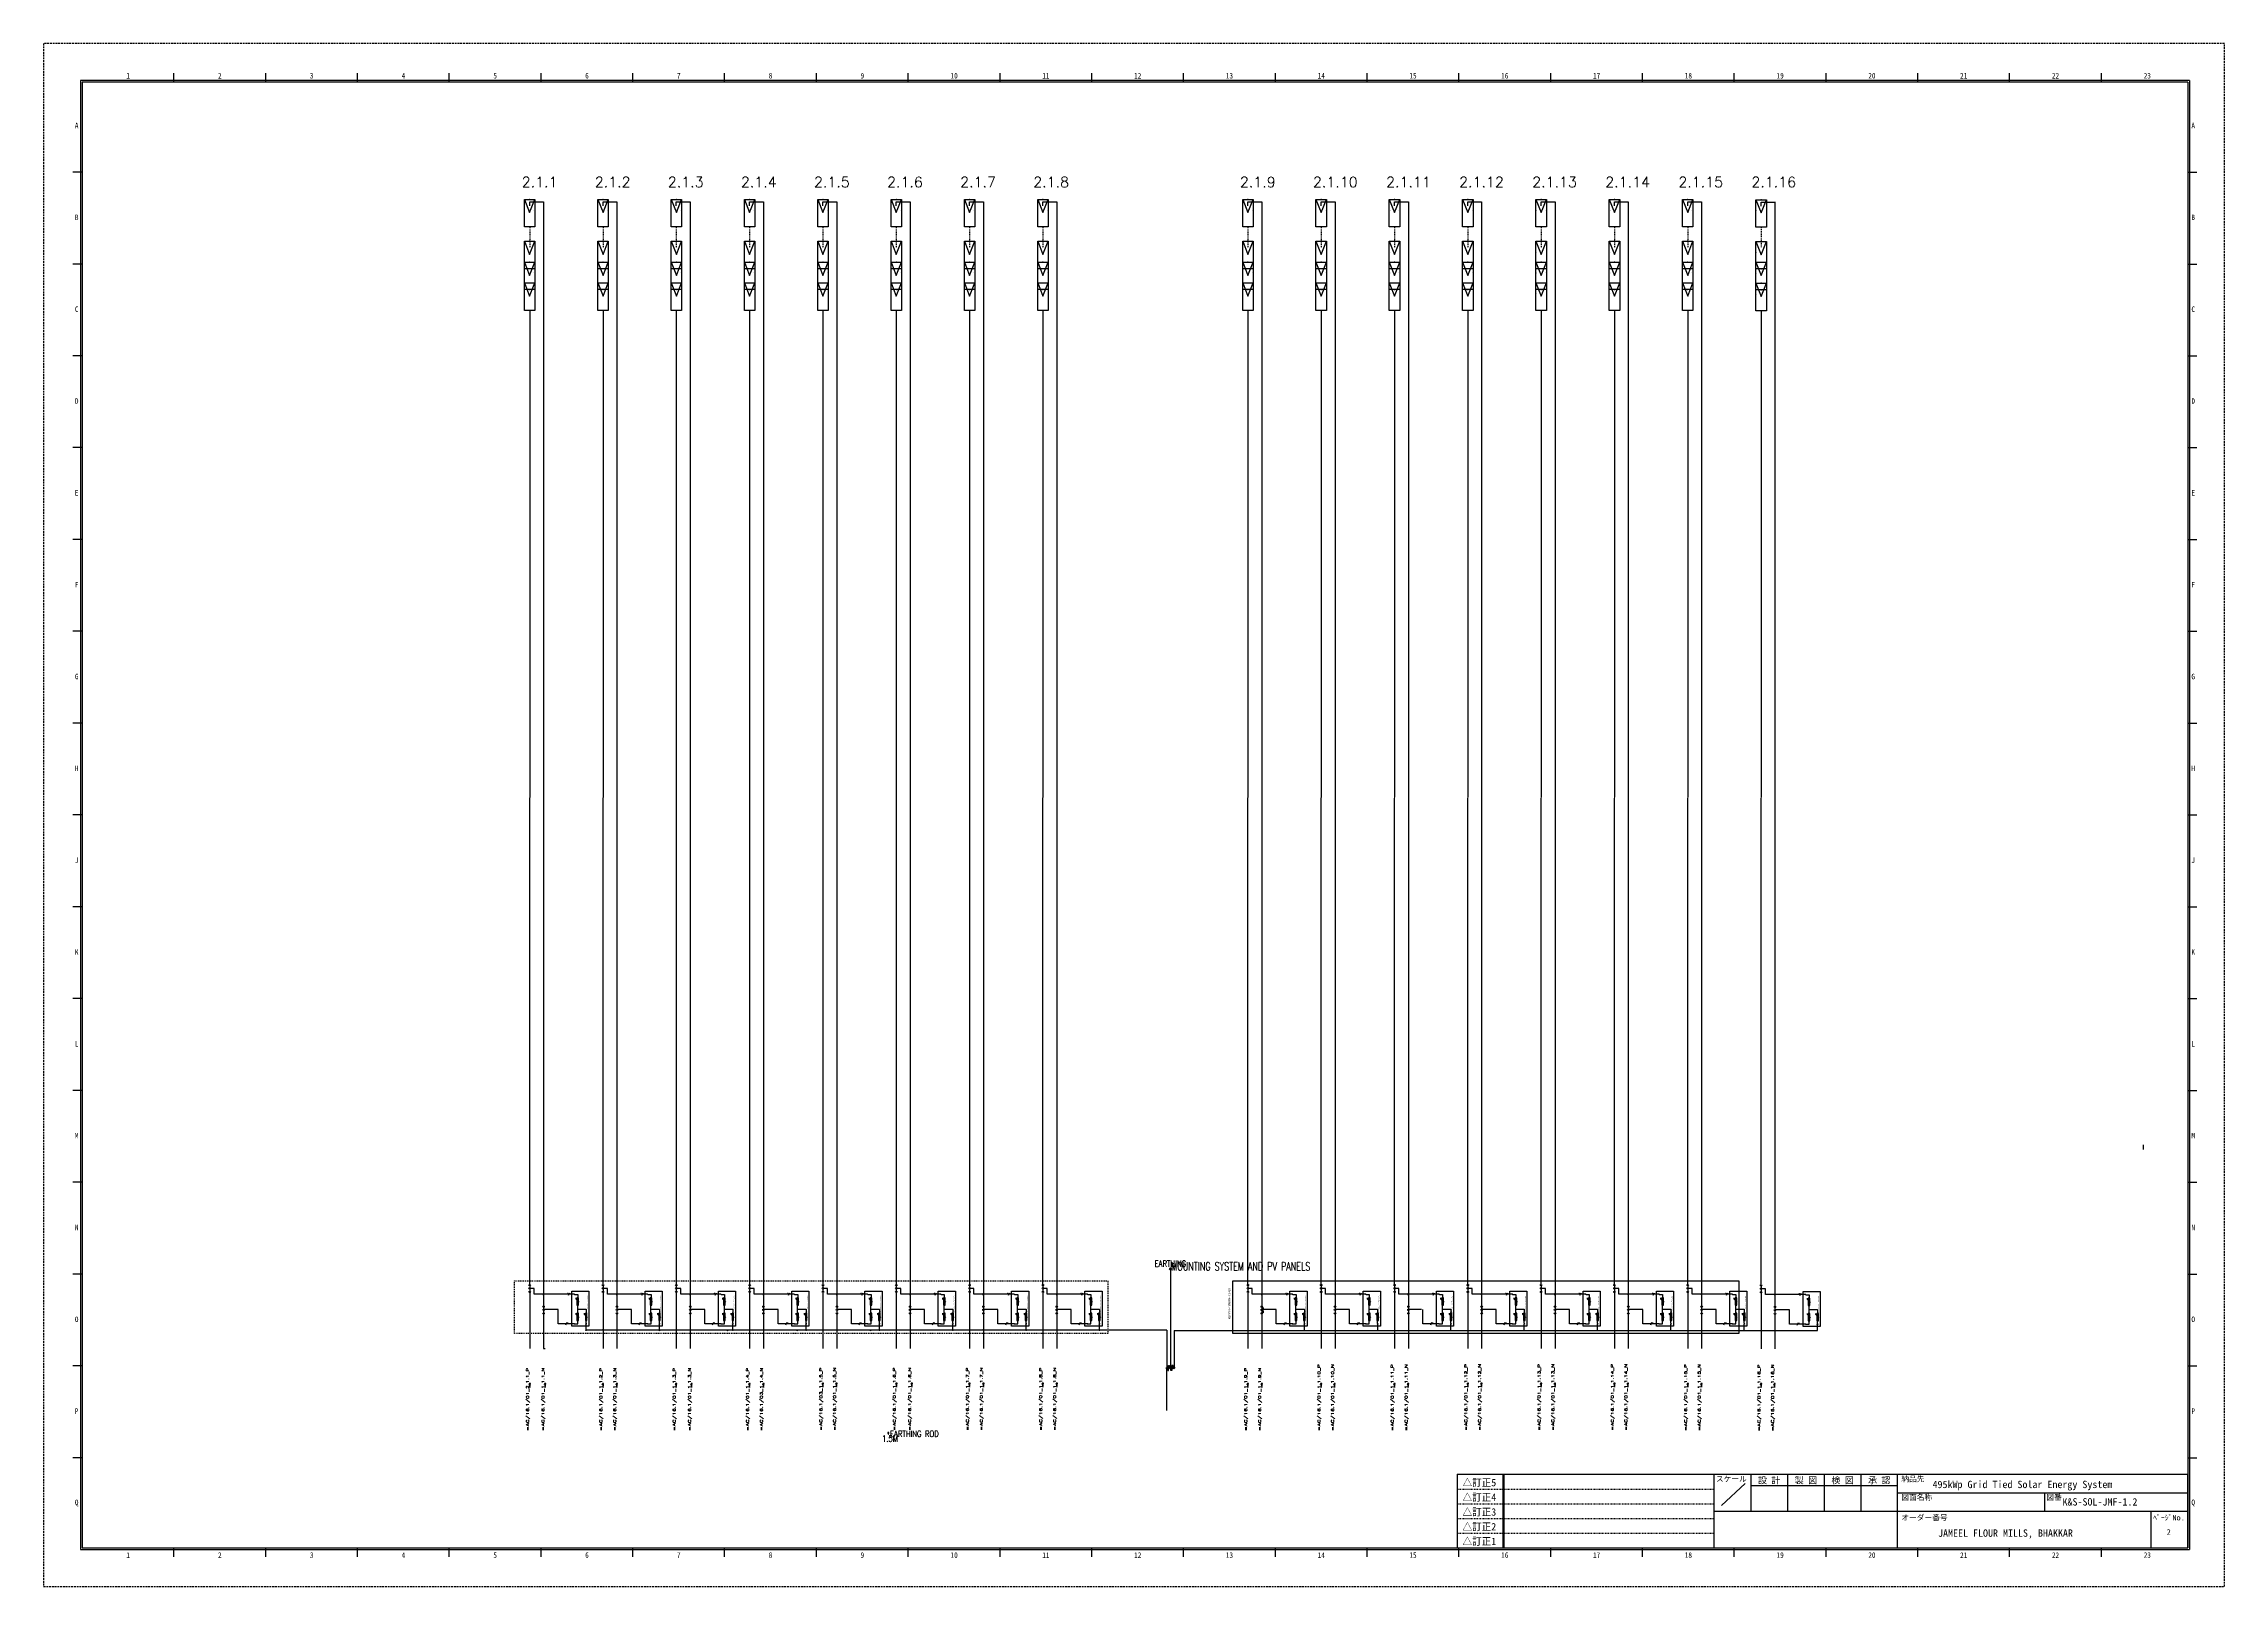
# Model space of a CAD drawing. Header units: inches. Extents: x 6 to 1968, y -75 to 125.
# Drawn here: x 1363.6 to 1646.5, y -75.2 to 124.9 of the extents above; entities that cross this region are included whole.
import ezdxf
from ezdxf.enums import TextEntityAlignment as Align

# ---------------------------------------------------------------- set-up
doc = ezdxf.new("R2010")
doc.units = ezdxf.units.IN
doc.header["$MEASUREMENT"] = 0
for name, pattern in [('DASHEDX2', [1.5, 1, -0.5]), ('HIDDEN', [0.375, 0.25, -0.125]), ('HIDDEN2', [0.1875, 0.125, -0.0625])]:
    doc.linetypes.add(name, pattern=pattern)
for name, color, linetype in [('COMMENT', 4, 'Continuous'), ('DESC', 1, 'Continuous'), ('GRN_10AWG', 3, 'Continuous'), ('GRN_12AWG', 3, 'Continuous'), ('GRY_20AWG', 9, 'Continuous'), ('HIDDEN', 7, 'HIDDEN'), ('LOCBOX', 92, 'HIDDEN2'), ('MISC', 2, 'Continuous'), ('RED_12AWG', 1, 'Continuous'), ('SYMS', 7, 'Continuous'), ('TAGS', 51, 'Continuous'), ('TITLE', 4, 'Continuous'), ('Title Block', 7, 'Continuous'), ('WIREREF', 61, 'Continuous'), ('ZUWAKU', 7, 'Continuous')]:
    doc.layers.add(name, color=color, linetype=linetype)
doc.styles.add('WD', font='romans.shx')
doc.styles.add('WD_IEC', font='isocp2.shx', dxfattribs={"width": 0.9, "height": 4})

# ---------------------------------------------------------------- blocks, each defined once
blk = doc.blocks.new('JIS_border_a0')
at = {"layer": 'ZUWAKU', "color": 5}
for p, q in [((20, 820), (20, 20)), ((1169, 820), (20, 820)), ((1169, 820), (1169, 20)), ((21, 819), (21, 21)), ((1168, 819), (21, 819)), ((1168, 819), (1168, 21)), ((20, 20), (1169, 20)), ((21, 21), (1168, 21)), ((594, 20), (594, 20)), ((644, 20), (644, 20)), ((694, 20), (694, 20)), ((744, 20), (744, 20)), ((794, 20), (794, 20)), ((844, 20), (844, 20))]:
    blk.add_line(p, q, dxfattribs=at)
at = {"layer": 'ZUWAKU'}
for p, q in [((71, 819), (71, 824)), ((121, 819), (121, 824)), ((171, 819), (171, 824)), ((221, 819), (221, 824)), ((271, 819), (271, 824)), ((321, 819), (321, 824)), ((371, 819), (371, 824)), ((421, 819), (421, 824)), ((471, 819), (471, 824)), ((521, 819), (521, 824)), ((571, 819), (571, 824)), ((621, 819), (621, 824)), ((671, 819), (671, 824)), ((721, 819), (721, 824)), ((771, 819), (771, 824)), ((821, 819), (821, 824)), ((871, 819), (871, 824)), ((921, 819), (921, 824)), ((971, 819), (971, 824)), ((1021, 819), (1021, 824)), ((1071, 819), (1071, 824)), ((1121, 819), (1121, 824)), ((21, 770), (16, 770)), ((1168, 770), (1173, 770)), ((21, 720), (16, 720)), ((1168, 720), (1173, 720)), ((21, 670), (16, 670)), ((1168, 670), (1173, 670)), ((21, 620), (16, 620)), ((1168, 620), (1173, 620)), ((21, 570), (16, 570)), ((1168, 570), (1173, 570)), ((21, 520), (16, 520)), ((1168, 520), (1173, 520)), ((21, 470), (16, 470)), ((1168, 470), (1173, 470)), ((21, 420), (16, 420)), ((1168, 420), (1173, 420)), ((21, 370), (16, 370)), ((1168, 370), (1173, 370)), ((21, 320), (16, 320)), ((1168, 320), (1173, 320)), ((21, 270), (16, 270)), ((1168, 270), (1173, 270)), ((21, 220), (16, 220)), ((1168, 220), (1173, 220)), ((21, 170), (16, 170)), ((1168, 170), (1173, 170)), ((21, 120), (16, 120)), ((1168, 120), (1173, 120)), ((21, 70), (16, 70)), ((1168, 70), (1173, 70)), ((71, 16), (71, 21)), ((121, 16), (121, 21)), ((171, 16), (171, 21)), ((221, 16), (221, 21)), ((271, 16), (271, 21)), ((321, 16), (321, 21)), ((371, 16), (371, 21)), ((421, 16), (421, 21)), ((471, 16), (471, 21)), ((521, 16), (521, 21)), ((571, 16), (571, 21)), ((621, 16), (621, 21)), ((671, 16), (671, 21)), ((721, 16), (721, 21)), ((771, 16), (771, 21)), ((821, 16), (821, 21)), ((871, 16), (871, 21)), ((921, 16), (921, 21)), ((971, 16), (971, 21)), ((1021, 16), (1021, 21)), ((1071, 16), (1071, 21)), ((1121, 16), (1121, 21))]:
    blk.add_line(p, q, dxfattribs=at)
at = {"layer": 'ZUWAKU', "color": 5, "linetype": 'DASHEDX2'}
blk.add_lwpolyline([(0, 0), (1188, 0), (1188, 840), (0, 840)], close=True, dxfattribs=at)
at = {"layer": 'COMMENT', "width": 0.8}
for s, p in [('1', (46, 822.5)), ('2', (96, 822.5)), ('3', (146, 822.5)), ('4', (196, 822.5)), ('5', (246, 822.5)), ('6', (296, 822.5)), ('7', (346, 822.5)), ('8', (396, 822.5)), ('9', (446, 822.5)), ('10', (496, 822.5)), ('11', (546, 822.5)), ('12', (596, 822.5)), ('13', (646, 822.5)), ('14', (696, 822.5)), ('15', (746, 822.5)), ('16', (796, 822.5)), ('17', (846, 822.5)), ('18', (896, 822.5)), ('19', (946, 822.5)), ('20', (996, 822.5)), ('21', (1046, 822.5)), ('22', (1096, 822.5)), ('23', (1146, 822.5)), ('A', (18, 795.4)), ('A', (1171, 795.4)), ('B', (18, 745.4)), ('B', (1171, 745.4)), ('C', (18, 695.4)), ('C', (1171, 695.4)), ('D', (18, 645.4)), ('D', (1171, 645.4)), ('E', (18, 595.4)), ('E', (1171, 595.4)), ('F', (18, 545.4)), ('F', (1171, 545.4)), ('G', (18, 495.4)), ('G', (1171, 495.4)), ('H', (18, 445.4)), ('H', (1171, 445.4)), ('J', (18, 395.4)), ('J', (1171, 395.4)), ('K', (18, 345.4)), ('K', (1171, 345.4)), ('L', (18, 295.4)), ('L', (1171, 295.4)), ('M', (18, 245.4)), ('M', (1171, 245.4)), ('N', (18, 195.4)), ('N', (1171, 195.4)), ('O', (18, 145.4)), ('O', (1171, 145.4)), ('P', (18, 95.4)), ('P', (1171, 95.4)), ('Q', (18, 45.4)), ('Q', (1171, 45.4)), ('1', (46, 17)), ('2', (96, 17)), ('3', (146, 17)), ('4', (196, 17)), ('5', (246, 17)), ('6', (296, 17)), ('7', (346, 17)), ('8', (396, 17)), ('9', (446, 17)), ('10', (496, 17)), ('11', (546, 17)), ('12', (596, 17)), ('13', (646, 17)), ('14', (696, 17)), ('15', (746, 17)), ('16', (796, 17)), ('17', (846, 17)), ('18', (896, 17)), ('19', (946, 17)), ('20', (996, 17)), ('21', (1046, 17)), ('22', (1096, 17)), ('23', (1146, 17))]:
    blk.add_text(s, height=3, dxfattribs=at).set_placement(p, align=Align.MIDDLE)
blk = doc.blocks.new('JIS_tblock_a0')
at = {"layer": 'HIDDEN'}
for p, q in [((-398, 32), (-258, 32)), ((-398, 24), (-258, 24)), ((-398, 16), (-258, 16)), ((-398, 8), (-258, 8))]:
    blk.add_line(p, q, dxfattribs=at)
at = {"layer": 'ZUWAKU'}
for p, q in [((-398, 40), (0, 40)), ((-398, 40), (-398, 0)), ((-373, 40), (-373, 0)), ((-372.5, 40), (-372.5, 0)), ((-258, 0), (-258, 40)), ((-238, 40), (-238, 20)), ((-218, 40), (-218, 20)), ((-198, 40), (-198, 20)), ((-178, 40), (-178, 20)), ((-158, 0), (-158, 40)), ((0, 0), (0, 40)), ((-241, 35), (-254, 23)), ((-238, 34), (-158, 34)), ((-158, 30), (0, 30)), ((-78, 30), (-78, 20)), ((-258, 20), (-158, 20)), ((-158, 20), (0, 20)), ((-20, 20), (-20, 0)), ((-398, 0), (0, 0))]:
    blk.add_line(p, q, dxfattribs=at)
at = {"layer": 'TITLE'}
for tag, p, height in [('REVINFO51', (-370, 34), 3), ('ORDER2', (-139, 32.5), 4), ('REVINFO41', (-370, 26), 3), ('SCALE0', (-247.5, 23), 3), ('INFO1', (-139, 22.5), 4), ('REVINFO31', (-370, 18), 3), ('REVINFO21', (-370, 10), 3), ('REVINFO11', (-370, 2), 3), ('ORDER1', (-136, 6), 4)]:
    blk.add_attdef(tag, p, '', height=height, dxfattribs=at)
for tag, p in [('REVDATEY5', (-306, 34)), ('REVDATEM5', (-298, 34)), ('REVDATED5', (-290, 34)), ('REVDESIGN5', (-260, 34)), ('REVDATEY4', (-306, 26)), ('REVDATEM4', (-298, 26)), ('REVDATED4', (-290, 26)), ('REVDESIGN4', (-260, 26)), ('SCALE1', (-251, 29)), ('REVDATEY3', (-306, 18)), ('REVDATEY2', (-306, 10)), ('REVDATEM3', (-298, 18)), ('REVDATEM2', (-298, 10)), ('REVDATED3', (-290, 18)), ('REVDATED2', (-290, 10)), ('REVDESIGN3', (-260, 18)), ('REVDESIGN2', (-260, 10)), ('REVDATEY1', (-306, 2)), ('REVDATEM1', (-298, 2)), ('REVDATED1', (-290, 2)), ('REVDESIGN1', (-260, 2))]:
    blk.add_attdef(tag, text='', height=3, dxfattribs=at).set_placement(p, align=Align.RIGHT)
for tag, height, p in [('DESIGN1', 3, (-228, 27)), ('DESIGN2', 3, (-208, 27)), ('DESIGN3', 3, (-188, 27)), ('DESIGN4', 3, (-168, 27)), ('FILENAME0', 4, (-47.8, 25)), ('PAGE0', 3, (-10.3, 8.6))]:
    blk.add_attdef(tag, text='', height=height, dxfattribs=at).set_placement(p, align=Align.MIDDLE)
at = {"layer": 'TITLE', "flags": 1}
for tag, p in [('TYPE0', (-398, 0)), ('ORDER3', (-398, 0)), ('ORDER4', (-398, 0)), ('ORDER5', (-398, 0)), ('ORDER6', (-398, 0)), ('ORDER7', (-398, 0)), ('ORDER8', (-398, 0)), ('ORDER9', (-398, 0)), ('ORDER10', (-398, 0)), ('ORDER11', (-398, 0)), ('ORDER12', (-398, 0)), ('ORDER13', (-398, 0)), ('ORDER14', (-398, 0)), ('ORDER15', (-398, 0)), ('ORDER16', (-398, 0)), ('ORDER17', (-398, 0)), ('ORDER18', (-398, 0)), ('ORDER19', (-398, 0)), ('ORDER20', (-398, 0)), ('ORDER21', (-398, 0)), ('ORDER22', (-398, 0)), ('ORDER23', (-398, 0)), ('SCALETYPE0', (-398, 0)), ('DATEY1', (-398, 0)), ('DATEM1', (-398, 0)), ('DATED1', (-398, 0)), ('DATEY2', (-398, 0)), ('DATEM2', (-398, 0)), ('DATED2', (-398, 0)), ('BANNAME0', (-398, 0)), ('INFO3', (-398, 0)), ('INFO4', (-398, 0)), ('INFO5', (-398, 0)), ('INFO6', (-398, 0)), ('INFO7', (-398, 0)), ('INFO8', (-398, 0)), ('INFO9', (-398, 0)), ('INFO10', (-398, 0)), ('INFO11', (-398, 0)), ('INFO12', (-398, 0)), ('INFO13', (-398, 0)), ('INFO14', (-398, 0)), ('INFO15', (-398, 0)), ('INFO16', (-398, 0)), ('INFO17', (-398, 0)), ('INFO18', (-398, 0)), ('INFO19', (-398, 0)), ('INFO20', (-398, 0)), ('INFO21', (-398, 0)), ('INFO22', (-398, 0)), ('INFO23', (-398, 0)), ('INFO24', (-398, 0)), ('DATEY3', (-398, 0)), ('DATEM3', (-398, 0)), ('DATED3', (-398, 0)), ('DATEY4', (-398, 0)), ('DATEM4', (-398, 0)), ('DATED4', (-398, 0)), ('DATEY5', (-398, 0)), ('DATEM5', (-398, 0)), ('DATED5', (-398, 0)), ('DATEY6', (-398, 0)), ('DATEM6', (-398, 0)), ('DATED6', (-398, 0)), ('REFERENCETYPE0', (-398, 0)), ('INFO2', (-397.7, 0))]:
    blk.add_attdef(tag, p, '', height=3, dxfattribs=at)
at = {"layer": 'TITLE', "width": 0.8, "flags": 1}
for tag in ['REVINFO12', 'REVINFO13', 'REVINFO22', 'REVINFO23', 'REVINFO32', 'REVINFO33', 'REVINFO42', 'REVINFO43', 'REVINFO52', 'REVINFO53', 'REVINFO61', 'REVINFO62', 'REVINFO63', 'REVINFO71', 'REVINFO72', 'REVINFO73', 'REVINFO81', 'REVINFO82', 'REVINFO83', 'REVDESIGN6', 'REVDESIGN7', 'REVDESIGN8', 'REVDATEY6', 'REVDATEM6', 'REVDATED6', 'REVDATEY7', 'REVDATEM7', 'REVDATED7', 'REVDATEY8', 'REVDATEM8', 'REVDATED8']:
    blk.add_attdef(tag, (-398, 0), '', height=3, dxfattribs=at)
at = {"layer": 'TITLE', "flags": 1}
blk.add_attdef('LPAGE0', text='', height=3, dxfattribs=at).set_placement((-11, 3), align=Align.CENTER)
blk.add_attdef('PAPER0', text='', height=1, dxfattribs=at).set_placement((-3, -1), align=Align.TOP_RIGHT)
at = {"layer": 'ZUWAKU'}
for s, height, p in [('△訂正5', 4, (-395, 33.5)), ('スケール', 3, (-257, 36)), ('納品先', 3, (-156, 36)), ('△訂正4', 4, (-395, 25.5)), ('図面名称', 3, (-156, 26)), ('図番', 3, (-77, 26)), ('△訂正3', 4, (-395, 17.5)), ('△訂正2', 4, (-395, 9.5)), ('オーダー番号', 3, (-156, 15)), ('△訂正1', 4, (-395, 1.5))]:
    blk.add_text(s, height=height, dxfattribs=at).set_placement(p)
for s, height, p in [('設 計', 3.5, (-228, 35)), ('製 図', 3.5, (-208, 35)), ('検 図', 3.5, (-188, 35)), ('承 認', 3.5, (-168, 35)), ('ﾍﾟｰｼﾞNo.', 3, (-10.2, 14.9))]:
    blk.add_text(s, height=height, dxfattribs=at).set_placement(p, align=Align.CENTER)
blk = doc.blocks.new('HA1S4')
for points in [[(0, 0), (-0.031, 0), (0, -0.094), (0.031, 0), (0, 0)], [(0.016, -0.011), (-0.016, -0.011), (0, -0.058), (0.016, -0.011)]]:
    blk.add_lwpolyline(points)
at = {"style": 'WD', "flags": 1}
for tag, p in [('X2TERM01', (0, 0)), ('SIGCODE', (0.035, -0.083))]:
    blk.add_attdef(tag, p, '', height=0.01, dxfattribs=at)
at = {"style": 'WD', "width": 0.7}
for tag, p in [('XREF', (0.088, -0.062)), ('DESC1', (0.088, 0.113))]:
    blk.add_attdef(tag, p, '', height=0.125, dxfattribs=at)
at = {"style": 'WD', "width": 0.8, "flags": 8}
blk.add_attdef('WIRENO', text='', height=0.125, dxfattribs=at).set_placement((0, -0.259), align=Align.CENTER)
blk = doc.blocks.new('WDDOT')
for radius in [0.03, 0.0187, 0.00929]:
    blk.add_circle((0, 0), radius)
blk = doc.blocks.new('VT0_02')
blk.add_circle((0, 0), 0.0699)
at = {"style": 'WD', "flags": 1}
for tag, p in [('X4TERM01', (-0.07, 0)), ('X2TERM01', (0, 0.07)), ('X1TERM01', (0.07, 0)), ('X8TERM01', (0, -0.07))]:
    blk.add_attdef(tag, p, '', height=0.01, dxfattribs=at)
blk = doc.blocks.new('HA1S2')
for points in [[(0, 0), (-0.03, 0), (0, 0.09), (0.03, 0), (0, 0)], [(-0.02, 0.01), (0.02, 0.01), (0, 0.06), (-0.02, 0.01)]]:
    blk.add_lwpolyline(points)
at = {"style": 'WD', "width": 0.8, "flags": 8}
blk.add_attdef('WIRENO', text='', height=0.125, dxfattribs=at).set_placement((0, 0.15), align=Align.CENTER)
at = {"style": 'WD', "flags": 1}
for tag, p in [('X8TERM01', (0, 0)), ('SIGCODE', (0.03, 0.07))]:
    blk.add_attdef(tag, p, '', height=0.01, dxfattribs=at)
at = {"style": 'WD', "width": 0.7}
for tag, p in [('XREF', (0.08, -0.04)), ('DESC1', (0.08, -0.21))]:
    blk.add_attdef(tag, p, '', height=0.125, dxfattribs=at)
blk = doc.blocks.new('VGND2')
for p, q in [((0, -0.125), (0, 0)), ((0.09375, -0.125), (-0.09375, -0.125)), ((-0.0625, -0.171875), (0.0625, -0.171875)), ((-0.03125, -0.21875), (0.03125, -0.21875))]:
    blk.add_line(p, q)
at = {"style": 'WD', "flags": 1}
for tag in ['ASSYCODE', 'X2TERM01', 'CAT', 'FAMILY', 'MFG']:
    blk.add_attdef(tag, (0, 0), '', height=0.01, dxfattribs=at)
at = {"style": 'WD', "width": 0.8}
for tag, p in [('INST', (0.15625, 0.125)), ('LOC', (0.15625, -0.03125)), ('TAG1', (0.15625, -0.1875)), ('DESC1', (0.15625, -0.34375)), ('DESC2', (0.15625, -0.5))]:
    blk.add_attdef(tag, text='', height=0.125, dxfattribs=at).set_placement(p, align=Align.MIDDLE_LEFT)
blk = doc.blocks.new('HT0_01')
for p, q in [((-0.0625, 0.0625), (0.0625, 0.0625)), ((-0.0625, -0.0625), (-0.0625, 0.0625)), ((0.0625, 0.0625), (0.0625, -0.0625)), ((0.0625, -0.0625), (-0.0625, -0.0625))]:
    blk.add_line(p, q)
at = {"style": 'WD', "flags": 1}
for tag, p in [('X4TERM01', (-0.0625, 0)), ('X2TERM01', (0, 0.0625)), ('X1TERM01', (0.0625, 0)), ('X8TERM01', (0, -0.0625))]:
    blk.add_attdef(tag, p, '', height=0.01, dxfattribs=at)
blk = doc.blocks.new('PVM')
at = {"color": 5}
for p, q in [((2.64, 1), (1.37, 0.5)), ((1.37, 0.5), (2.64, 0))]:
    blk.add_line(p, q, dxfattribs=at)
blk.add_lwpolyline([(0, 1), (2.64, 1), (2.64, 0), (0, 0)], close=True, dxfattribs=at)
at = {"layer": 'SYMS', "color": 5, "xscale": 0.3699338068975089, "yscale": 0.3699338068975089, "zscale": 0.3699338068975089}
for p in [(0, 0.5), (2.64, 0.5)]:
    blk.add_blockref('HT0_01', p, dxfattribs=at)
at = {"color": 5, "char_height": 0.065, "attachment_point": 1}
for s, insert, rotation in [('+', (1.62, 0.88), 180), ('-', (1.57, 0.07), 90)]:
    blk.add_mtext_dynamic_manual_height_columns(s, width=0.0989, gutter_width=0.325, heights=[0], dxfattribs=dict(at, insert=insert, rotation=rotation))
blk = doc.blocks.new('HT0_02')
blk.add_circle((0, 0), 0.0699)
at = {"style": 'WD', "flags": 1}
for tag, p in [('X4TERM01', (-0.07, 0)), ('X2TERM01', (0, 0.07)), ('X1TERM01', (0.07, 0)), ('X8TERM01', (0, -0.07))]:
    blk.add_attdef(tag, p, '', height=0.01, dxfattribs=at)
blk = doc.blocks.new('HGND4')
for p, q in [((0, 0), (10, 0)), ((10, -4), (10, 4)), ((11, -2), (11, 2)), ((12, -1), (12, 1))]:
    blk.add_line(p, q)
blk.add_circle((10, 0), 5)
at = {"style": 'WD_IEC'}
for tag, p in [('TAG1', (2, 5)), ('INST', (2, 12)), ('LOC', (2, 8))]:
    blk.add_attdef(tag, text='', height=2.5, dxfattribs=at).set_placement(p, align=Align.RIGHT)
at = {"style": 'WD_IEC', "flags": 1}
blk.add_attdef('X4TERM01', (0, 0), '', height=0.32, dxfattribs=at)
blk = doc.blocks.new('VT0_05')
blk.add_lwpolyline([(0.1, -0.1), (0, 0.1), (-0.1, -0.1)], close=True)
at = {"style": 'WD', "flags": 1}
for tag, p in [('X2TERM01', (0, 0.1)), ('X1TERM01', (0, 0)), ('X4TERM01', (0, 0)), ('X8TERM01', (0, -0.1))]:
    blk.add_attdef(tag, p, '', height=0.01, dxfattribs=at)
blk = doc.blocks.new('Lightening Surge Arrestor')
at = {"color": 7}
for p, q in [((0.5, 2.92), (0.5, 2.83)), ((0.5, 2.83), (0.83, 2.5)), ((0.5, 1.46), (0.5, 1.37)), ((0.5, 1.37), (0.83, 1.04)), ((1.31, 1.46), (1.31, 1.37)), ((1.31, 1.37), (1.63, 1.04))]:
    blk.add_line(p, q, dxfattribs=at)
for points in [[(0.11, 3.57), (1.75, 3.57), (1.75, 0.22), (0.11, 0.22)], [(0.77, 2.92), (0.61, 2.92), (0.61, 2.23), (0.77, 2.23)], [(0.77, 1.46), (0.61, 1.46), (0.61, 0.76), (0.77, 0.76)], [(1.57, 1.46), (1.42, 1.46), (1.42, 0.76), (1.57, 0.76)]]:
    blk.add_lwpolyline(points, close=True, dxfattribs=at)
at = {"layer": 'GRY_20AWG', "color": 7}
blk.add_line((1.49, 0.5), (1.49, 0.47), dxfattribs=at)
at = {"layer": 'RED_12AWG', "color": 7}
for p, q in [((0.38, 3.25), (0.69, 3.25)), ((0.69, 2.92), (0.68, 2.92)), ((0.68, 1.46), (0.68, 2.23)), ((0.69, 3.25), (0.69, 2.93)), ((0.68, 1.83), (1.49, 1.83)), ((0.69, 1.46), (0.68, 1.46)), ((0.69, 0.43), (0.69, 0.77)), ((1.49, 1.83), (1.49, 1.47)), ((1.49, 0.5), (1.49, 0.76))]:
    blk.add_line(p, q, dxfattribs=at)
at = {"layer": 'RED_12AWG', "color": 0}
blk.add_line((0.38, 0.43), (0.69, 0.43), dxfattribs=at)
at = {"layer": 'SYMS', "color": 7}
for name, p, xscale, yscale, zscale in [('HT0_02', (0.36, 3.25), 0.3314421991292846, 0.3314421991292846, 0.3314421991292846), ('VT0_05', (0.69, 2.92), 0.1052161047490845, 0.1052161047490845, 0.1052161047490845), ('VT0_05', (0.69, 1.46), 0.1052161047490845, 0.1052161047490845, 0.1052161047490845), ('HT0_02', (0.69, 1.46), 0.01504368401050088, 0.01504368401050088, 0.01504368401050088), ('VT0_05', (1.49, 1.46), 0.1052161047490845, 0.1052161047490845, 0.1052161047490845)]:
    blk.add_blockref(name, p, dxfattribs=dict(at, xscale=xscale, yscale=yscale, zscale=zscale))
at = {"layer": 'SYMS', "color": 7, "xscale": -0.1052161047490845, "yscale": 0.1052161047490845, "zscale": 0.1052161047490845, "rotation": 180}
for p in [(0.69, 2.23), (0.69, 0.77), (1.49, 0.77)]:
    blk.add_blockref('VT0_05', p, dxfattribs=at)
at = {"layer": 'SYMS', "xscale": 0.3314421991292846, "yscale": 0.3314421991292846, "zscale": 0.3314421991292846}
blk.add_blockref('HT0_02', (0.36, 0.43), dxfattribs=at)
at = {"layer": 'SYMS', "color": 7}
ref = blk.add_blockref('HGND4', (1.49, 0.47), dxfattribs=dict(at, xscale=0.005, yscale=0.005, zscale=0.005, rotation=270))
ref.add_attrib('TAG1', 'PE', dxfattribs={"layer": 'TAGS', "height": 0.0125, "rotation": 270, "style": 'WD_IEC'}).set_placement((1.51, 0.46), align=Align.RIGHT)
at = {"color": 7, "insert": (1.57, 1.49), "char_height": 0.065, "attachment_point": 1, "rotation": 90}
blk.add_mtext_dynamic_manual_height_columns('YCS6-C-T1/T2-1000DC-PV/20KA-40KA', width=1.8749, gutter_width=0.325, heights=[0], dxfattribs=at)
at = {"color": 7}
for tag, p in [('+', (0.45, 3.31)), ('-', (0.46, 0.49))]:
    blk.add_attdef(tag, p, '', height=0.065, dxfattribs=at)
blk.add_attdef('YCS6-C-T1/T2-1000DC-PV/20KA-40KA', (1.65, 1.49), '', height=0.065, rotation=90, dxfattribs=at)
blk = doc.blocks.new('HW01')
for p, q in [((0.06, 0.12), (-0.06, -0.12)), ((0.03, 0), (-0.03, 0))]:
    blk.add_line(p, q)
at = {"style": 'WD', "width": 0.8}
blk.add_attdef('TAG1', text='', height=0.125, dxfattribs=at).set_placement((-0.03, 0.03), align=Align.RIGHT)
at = {"style": 'WD', "width": 0.7, "flags": 1}
for tag, p in [('INST', (0, 0.36)), ('LOC', (0, 0.19)), ('DESC1', (0, -0.46)), ('DESC2', (0, -0.61)), ('XREF', (0, -0.3))]:
    blk.add_attdef(tag, text='', height=0.125, dxfattribs=at).set_placement(p, align=Align.CENTER)
at = {"style": 'WD', "flags": 1}
for tag, p in [('X4TERM01', (-0.03, 0)), ('X1TERM01', (0.03, 0))]:
    blk.add_attdef(tag, p, '', height=0.0125, dxfattribs=at)
at = {"linetype": 'Continuous', "style": 'WD', "flags": 9}
blk.add_attdef('ASSYCODE', text='', height=0.01, dxfattribs=at).set_placement((0.03, 0.04), align=Align.CENTER)
at = {"style": 'WD'}
for tag, p in [('X2LINK', (0, 0.12)), ('X8LINK', (0, -0.12))]:
    blk.add_attdef(tag, p, '', height=0.01, dxfattribs=at)
at = {"style": 'WD', "flags": 9}
blk.add_attdef('FAMILY', text='', height=0.01, dxfattribs=at).set_placement((0.02, 0.12), align=Align.CENTER)
at = {"style": 'WD', "width": 0.8}
blk.add_attdef('RATING1', (0.09, 0.03), '', height=0.125, dxfattribs=at)
at = {"style": 'WD', "width": 0.8, "flags": 1}
blk.add_attdef('MFG', text='', height=0.0938, dxfattribs=at).set_placement((-0.12, -0.03), align=Align.TOP_RIGHT)
blk.add_attdef('CAT', text='', height=0.0938, dxfattribs=at).set_placement((0.03, -0.03), align=Align.TOP_LEFT)

msp = doc.modelspace()

# ---------------------------------------------------------------- linework, layer by layer
at = {"layer": 'GRN_10AWG'}
for p, q in [((1636.04, -18.52), (1636.04, -17.91)), ((1509.84, -46.77), (1509.84, -34.03)), ((1443.48, -41.99), (1443.48, -41.17)), ((1453, -41.99), (1453, -41.17)), ((1462.51, -41.99), (1462.51, -41.17)), ((1481.53, -41.99), (1481.53, -41.17)), ((1509.33, -41.97), (1495.09, -41.97)), ((1509.33, -41.97), (1509.33, -46.87)), ((1510.28, -41.99), (1510.28, -46.77)), ((1510.28, -41.99), (1593.74, -42.02)), ((1527.16, -41.99), (1527.16, -41.17)), ((1536.67, -41.99), (1536.67, -41.17)), ((1546.18, -41.99), (1546.18, -41.17)), ((1555.69, -41.99), (1555.69, -41.17)), ((1565.21, -41.99), (1565.21, -41.17)), ((1574.72, -41.99), (1574.72, -41.17)), ((1584.23, -42.02), (1584.23, -41.17)), ((1593.74, -42.02), (1593.74, -41.2)), ((1509.29, -46.87), (1509.29, -52.36))]:
    msp.add_line(p, q, dxfattribs=at)
at = {"layer": 'GRN_10AWG', "color": 7}
for p, q in [((1472.02, -41.99), (1472.02, -41.17)), ((1491.05, -41.99), (1491.05, -41.17)), ((1500.56, -41.99), (1500.56, -41.17))]:
    msp.add_line(p, q, dxfattribs=at)
at = {"layer": 'GRN_12AWG'}
for p, q in [((1433.97, -41.97), (1433.97, -41.16)), ((1434.13, -41.97), (1433.97, -41.97)), ((1436.09, -41.97), (1434.13, -41.97)), ((1437.89, -41.97), (1436.23, -41.97)), ((1445.6, -41.97), (1438.02, -41.97)), ((1447.4, -41.97), (1445.74, -41.97)), ((1455.12, -41.97), (1447.53, -41.97)), ((1464.63, -41.97), (1457.05, -41.97)), ((1466.42, -41.97), (1464.76, -41.97)), ((1474.14, -41.97), (1466.56, -41.97)), ((1475.93, -41.97), (1474.28, -41.97)), ((1483.65, -41.97), (1476.07, -41.97)), ((1485.45, -41.97), (1483.79, -41.97)), ((1493.17, -41.97), (1485.58, -41.97)), ((1494.96, -41.97), (1493.3, -41.97))]:
    msp.add_line(p, q, dxfattribs=at)
at = {"layer": 'GRN_12AWG', "color": 7}
msp.add_line((1456.91, -41.97), (1455.25, -41.97), dxfattribs=at)
at = {"layer": 'GRN_12AWG'}
for centre in [(1436.16, -41.97), (1437.95, -41.97), (1445.67, -41.97), (1447.47, -41.97), (1464.7, -41.97), (1466.49, -41.97), (1474.21, -41.97), (1476, -41.97), (1483.72, -41.97), (1485.51, -41.97), (1493.23, -41.97)]:
    msp.add_arc(centre, 0.0677, 0, 180, dxfattribs=at)
at = {"layer": 'GRN_12AWG', "color": 7}
for centre in [(1455.18, -41.97), (1456.98, -41.97), (1495.03, -41.97)]:
    msp.add_arc(centre, 0.0677, 0, 180, dxfattribs=at)
at = {"layer": 'GRY_20AWG'}
for p, q in [((1509.77, -34.06), (1509.77, -33.94)), ((1509.82, -34.06), (1509.77, -34.06)), ((1509.33, -46.96), (1509.29, -46.96)), ((1509.43, -46.87), (1509.43, -47.2)), ((1509.43, -47.2), (1509.54, -47.2)), ((1509.54, -47.2), (1509.54, -46.53)), ((1509.54, -46.53), (1509.65, -46.53)), ((1509.65, -46.53), (1509.65, -46.87)), ((1509.75, -46.77), (1509.84, -46.77)), ((1509.84, -47.2), (1509.84, -46.87)), ((1509.98, -47.2), (1509.84, -47.2)), ((1510.12, -46.53), (1509.98, -46.53)), ((1509.98, -46.53), (1509.98, -47.2)), ((1510.21, -46.77), (1510.09, -46.77)), ((1510.12, -46.87), (1510.12, -46.53)), ((1510.36, -46.77), (1510.21, -46.77)), ((1510.36, -46.87), (1510.36, -46.77))]:
    msp.add_line(p, q, dxfattribs=at)
at = {"layer": 'LOCBOX', "color": 7}
msp.add_lwpolyline([(1424.69, -35.56), (1501.68, -35.56), (1501.68, -42.37), (1424.69, -42.37)], close=True, dxfattribs=at)
at = {"layer": 'RED_12AWG', "color": 7}
for p, q in [((1426.65, 103.85), (1426.65, 104.35)), ((1426.65, 104.35), (1428.44, 104.35)), ((1436.16, 103.85), (1436.16, 104.35)), ((1436.16, 104.35), (1437.95, 104.35)), ((1445.67, 103.85), (1445.67, 104.35)), ((1445.67, 104.35), (1447.47, 104.35)), ((1455.18, 103.85), (1455.18, 104.35)), ((1455.18, 104.35), (1456.98, 104.35)), ((1464.7, 103.85), (1464.7, 104.35)), ((1464.7, 104.35), (1466.49, 104.35)), ((1474.21, 103.85), (1474.21, 104.35)), ((1474.21, 104.35), (1476, 104.35)), ((1483.72, 103.85), (1483.72, 104.35)), ((1483.72, 104.35), (1485.51, 104.35)), ((1493.23, 103.85), (1493.23, 104.35)), ((1493.23, 104.35), (1495.03, 104.35)), ((1519.83, 103.85), (1519.83, 104.35)), ((1519.83, 104.35), (1521.63, 104.35)), ((1529.34, 103.85), (1529.34, 104.35)), ((1529.34, 104.35), (1531.14, 104.35)), ((1538.86, 103.85), (1538.86, 104.35)), ((1538.86, 104.35), (1540.65, 104.35)), ((1548.37, 103.85), (1548.37, 104.35)), ((1548.37, 104.35), (1550.16, 104.35)), ((1557.88, 103.85), (1557.88, 104.35)), ((1557.88, 104.35), (1559.68, 104.35)), ((1567.39, 103.85), (1567.39, 104.35)), ((1567.39, 104.35), (1569.19, 104.35)), ((1576.91, 103.85), (1576.91, 104.35)), ((1576.91, 104.35), (1578.7, 104.35)), ((1586.42, 103.81), (1586.42, 104.32)), ((1586.42, 104.32), (1588.21, 104.32)), ((1426.65, -36.21), (1426.65, -36.44)), ((1426.65, -36.63), (1426.65, -36.91)), ((1427.22, -36.55), (1426.74, -36.55)), ((1427.22, -37.31), (1427.22, -36.55)), ((1436.16, -36.21), (1436.16, -36.44)), ((1436.16, -36.63), (1436.16, -36.91)), ((1436.73, -36.55), (1436.25, -36.55)), ((1436.73, -37.31), (1436.73, -36.55)), ((1445.67, -36.21), (1445.67, -36.44)), ((1445.67, -36.63), (1445.67, -36.91)), ((1446.24, -36.55), (1445.77, -36.55)), ((1446.24, -37.31), (1446.24, -36.55)), ((1455.18, -36.21), (1455.18, -36.44)), ((1455.18, -36.63), (1455.18, -36.91)), ((1455.75, -36.55), (1455.28, -36.55)), ((1455.75, -37.31), (1455.75, -36.55)), ((1464.7, -36.21), (1464.7, -36.44)), ((1464.7, -36.63), (1464.7, -36.91)), ((1465.27, -36.55), (1464.79, -36.55)), ((1465.27, -37.31), (1465.27, -36.55)), ((1474.21, -36.21), (1474.21, -36.44)), ((1474.21, -36.63), (1474.21, -36.91)), ((1474.78, -36.55), (1474.3, -36.55)), ((1474.78, -37.31), (1474.78, -36.55)), ((1483.72, -36.21), (1483.72, -36.44)), ((1483.72, -36.63), (1483.72, -36.91)), ((1484.29, -36.55), (1483.82, -36.55)), ((1484.29, -37.31), (1484.29, -36.55)), ((1493.23, -36.21), (1493.23, -36.44)), ((1493.23, -36.63), (1493.23, -36.91)), ((1493.8, -36.55), (1493.33, -36.55)), ((1493.8, -37.31), (1493.8, -36.55)), ((1519.83, -36.21), (1519.83, -36.44)), ((1519.83, -36.63), (1519.83, -36.91)), ((1520.4, -36.55), (1519.93, -36.55)), ((1520.4, -37.31), (1520.4, -36.55)), ((1529.34, -36.21), (1529.34, -36.44)), ((1529.34, -36.63), (1529.34, -36.91)), ((1529.91, -36.55), (1529.44, -36.55)), ((1529.91, -37.31), (1529.91, -36.55)), ((1538.86, -36.21), (1538.86, -36.44)), ((1538.86, -36.63), (1538.86, -36.91)), ((1539.43, -36.55), (1538.95, -36.55)), ((1539.43, -37.31), (1539.43, -36.55)), ((1548.37, -36.21), (1548.37, -36.44)), ((1548.37, -36.63), (1548.37, -36.91)), ((1548.94, -36.55), (1548.46, -36.55)), ((1548.94, -37.31), (1548.94, -36.55)), ((1557.88, -36.21), (1557.88, -36.44)), ((1557.88, -36.63), (1557.88, -36.91)), ((1558.45, -36.55), (1557.98, -36.55)), ((1558.45, -37.31), (1558.45, -36.55)), ((1567.39, -36.21), (1567.39, -36.44)), ((1567.39, -36.63), (1567.39, -36.91)), ((1567.96, -36.55), (1567.49, -36.55)), ((1567.96, -37.31), (1567.96, -36.55)), ((1576.91, -36.21), (1576.91, -36.44)), ((1576.91, -36.63), (1576.91, -36.91)), ((1577.48, -36.55), (1577, -36.55)), ((1577.48, -37.31), (1577.48, -36.55)), ((1586.42, -36.25), (1586.42, -36.47)), ((1586.42, -36.66), (1586.42, -36.94)), ((1586.99, -36.59), (1586.51, -36.59)), ((1586.99, -37.35), (1586.99, -36.59)), ((1426.65, -37.09), (1426.65, -44.33)), ((1431.68, -37.31), (1427.22, -37.31)), ((1428.44, -37.38), (1428.44, -44.33)), ((1428.45, -39), (1428.45, -39.23)), ((1428.45, -39.42), (1428.45, -39.7)), ((1430.33, -39.29), (1428.54, -39.29)), ((1430.33, -41.14), (1430.33, -39.29)), ((1432.44, -37.31), (1431.76, -37.31)), ((1436.16, -37.09), (1436.16, -44.33)), ((1441.19, -37.31), (1436.73, -37.31)), ((1437.95, -37.38), (1437.95, -44.33)), ((1439.84, -39.29), (1438.05, -39.29)), ((1439.84, -41.14), (1439.84, -39.29)), ((1441.95, -37.31), (1441.28, -37.31)), ((1445.67, -37.09), (1445.67, -44.33)), ((1450.7, -37.31), (1446.24, -37.31)), ((1447.47, -37.38), (1447.47, -44.33)), ((1447.47, -39), (1447.47, -39.23)), ((1447.47, -39.42), (1447.47, -39.7)), ((1449.35, -39.29), (1447.57, -39.29)), ((1449.35, -41.14), (1449.35, -39.29)), ((1451.46, -37.31), (1450.79, -37.31)), ((1455.18, -37.09), (1455.18, -44.33)), ((1460.22, -37.31), (1455.75, -37.31)), ((1456.98, -37.38), (1456.98, -44.33)), ((1456.98, -39), (1456.98, -39.23)), ((1456.98, -39.42), (1456.98, -39.7)), ((1458.87, -39.29), (1457.08, -39.29)), ((1458.87, -41.14), (1458.87, -39.29)), ((1460.97, -37.31), (1460.3, -37.31)), ((1464.7, -37.09), (1464.7, -44.33)), ((1469.73, -37.31), (1465.27, -37.31)), ((1466.49, -37.38), (1466.49, -44.33)), ((1466.5, -39), (1466.5, -39.23)), ((1466.5, -39.42), (1466.5, -39.7)), ((1468.38, -39.29), (1466.59, -39.29)), ((1468.38, -41.14), (1468.38, -39.29)), ((1470.49, -37.31), (1469.81, -37.31)), ((1474.21, -37.09), (1474.21, -44.33)), ((1479.24, -37.31), (1474.78, -37.31)), ((1476, -37.38), (1476, -44.33)), ((1476.01, -39), (1476.01, -39.23)), ((1476.01, -39.42), (1476.01, -39.7)), ((1477.89, -39.29), (1476.1, -39.29)), ((1477.89, -41.14), (1477.89, -39.29)), ((1480, -37.31), (1479.33, -37.31)), ((1483.72, -37.09), (1483.72, -44.33)), ((1488.75, -37.31), (1484.29, -37.31)), ((1485.51, -37.38), (1485.51, -44.33)), ((1485.52, -39), (1485.52, -39.23)), ((1485.52, -39.42), (1485.52, -39.7)), ((1487.4, -39.29), (1485.62, -39.29)), ((1487.4, -41.14), (1487.4, -39.29)), ((1489.51, -37.31), (1488.84, -37.31)), ((1493.23, -37.09), (1493.23, -44.33)), ((1498.27, -37.31), (1493.8, -37.31)), ((1495.03, -37.38), (1495.03, -44.33)), ((1495.03, -39), (1495.03, -39.23)), ((1495.03, -39.42), (1495.03, -39.7)), ((1496.91, -39.29), (1495.13, -39.29)), ((1496.91, -41.14), (1496.91, -39.29)), ((1499.02, -37.31), (1498.35, -37.31)), ((1519.83, -37.09), (1519.83, -44.33)), ((1524.87, -37.31), (1520.4, -37.31)), ((1521.63, -37.38), (1521.63, -44.33)), ((1523.51, -39.29), (1521.73, -39.29)), ((1521.82, -39), (1521.82, -39.23)), ((1521.82, -39.42), (1521.82, -39.69)), ((1523.51, -41.14), (1523.51, -39.29)), ((1525.62, -37.31), (1524.95, -37.31)), ((1529.34, -37.09), (1529.34, -44.33)), ((1534.38, -37.31), (1529.91, -37.31)), ((1531.14, -37.38), (1531.14, -44.33)), ((1531.14, -39), (1531.14, -39.23)), ((1531.14, -39.42), (1531.14, -39.7)), ((1533.03, -39.29), (1531.24, -39.29)), ((1533.03, -41.14), (1533.03, -39.29)), ((1535.13, -37.31), (1534.46, -37.31)), ((1538.86, -37.09), (1538.86, -44.33)), ((1543.89, -37.31), (1539.43, -37.31)), ((1540.65, -37.38), (1540.65, -44.33)), ((1540.66, -39), (1540.66, -39.23)), ((1540.66, -39.42), (1540.66, -39.7)), ((1542.35, -39.29), (1540.75, -39.29)), ((1542.54, -41.14), (1542.54, -39.29)), ((1544.65, -37.31), (1543.97, -37.31)), ((1548.37, -37.09), (1548.37, -44.33)), ((1553.4, -37.31), (1548.94, -37.31)), ((1550.16, -37.38), (1550.16, -44.33)), ((1550.17, -39), (1550.17, -39.23)), ((1550.17, -39.42), (1550.17, -39.7)), ((1552.05, -39.29), (1550.26, -39.29)), ((1552.05, -41.14), (1552.05, -39.29)), ((1554.16, -37.31), (1553.49, -37.31)), ((1557.88, -37.09), (1557.88, -44.33)), ((1562.91, -37.31), (1558.45, -37.31)), ((1559.68, -37.38), (1559.68, -44.33)), ((1559.68, -39), (1559.68, -39.23)), ((1559.68, -39.42), (1559.68, -39.7)), ((1561.56, -39.29), (1559.78, -39.29)), ((1561.56, -41.14), (1561.56, -39.29)), ((1563.67, -37.31), (1563, -37.31)), ((1567.39, -37.09), (1567.39, -44.33)), ((1572.43, -37.31), (1567.96, -37.31)), ((1569.19, -37.38), (1569.19, -44.33)), ((1569.19, -39), (1569.19, -39.23)), ((1569.19, -39.42), (1569.19, -39.7)), ((1571.08, -39.29), (1569.29, -39.29)), ((1571.08, -41.14), (1571.08, -39.29)), ((1573.18, -37.31), (1572.51, -37.31)), ((1576.91, -37.09), (1576.91, -44.33)), ((1581.94, -37.31), (1577.48, -37.31)), ((1578.7, -37.38), (1578.7, -44.33)), ((1580.59, -39.29), (1578.8, -39.29)), ((1580.59, -41.14), (1580.59, -39.29)), ((1582.7, -37.31), (1582.02, -37.31)), ((1586.42, -37.13), (1586.42, -44.37)), ((1591.45, -37.35), (1586.99, -37.35)), ((1588.21, -37.42), (1588.21, -44.37)), ((1588.22, -39.04), (1588.22, -39.26)), ((1588.22, -39.45), (1588.22, -39.73)), ((1590.1, -39.32), (1588.31, -39.33)), ((1590.1, -41.18), (1590.1, -39.32)), ((1592.21, -37.35), (1591.54, -37.35)), ((1431.34, -41.14), (1430.33, -41.14)), ((1432.44, -41.14), (1431.42, -41.14)), ((1440.85, -41.14), (1439.84, -41.14)), ((1441.95, -41.14), (1440.94, -41.14)), ((1450.37, -41.14), (1449.35, -41.14)), ((1451.46, -41.14), (1450.45, -41.14)), ((1459.88, -41.14), (1458.87, -41.14)), ((1460.97, -41.14), (1459.96, -41.14)), ((1469.39, -41.14), (1468.38, -41.14)), ((1470.49, -41.14), (1469.47, -41.14)), ((1478.9, -41.14), (1477.89, -41.14)), ((1480, -41.14), (1478.99, -41.14)), ((1488.41, -41.14), (1487.4, -41.14)), ((1489.51, -41.14), (1488.5, -41.14)), ((1497.93, -41.14), (1496.91, -41.14)), ((1499.02, -41.14), (1498.01, -41.14)), ((1524.53, -41.14), (1523.51, -41.14)), ((1525.62, -41.14), (1524.61, -41.14)), ((1534.04, -41.14), (1533.03, -41.14)), ((1535.13, -41.14), (1534.12, -41.14)), ((1543.55, -41.14), (1542.54, -41.14)), ((1544.65, -41.14), (1543.63, -41.14)), ((1553.06, -41.14), (1552.05, -41.14)), ((1554.16, -41.14), (1553.15, -41.14)), ((1562.57, -41.14), (1561.56, -41.14)), ((1563.67, -41.14), (1562.66, -41.14)), ((1572.09, -41.14), (1571.08, -41.14)), ((1573.18, -41.14), (1572.17, -41.14)), ((1581.6, -41.14), (1580.59, -41.14)), ((1582.7, -41.14), (1581.68, -41.14)), ((1591.11, -41.18), (1590.1, -41.18)), ((1592.21, -41.18), (1591.2, -41.18)), ((1428.44, -44.33), (1428.64, -44.33))]:
    msp.add_line(p, q, dxfattribs=at)
at = {"layer": 'RED_12AWG', "color": 7, "ltscale": 2}
for p, q in [((1428.44, 104.35), (1428.44, -37.25)), ((1437.95, 104.35), (1437.95, -37.25)), ((1447.47, 104.35), (1447.47, -37.25)), ((1456.98, 104.35), (1456.98, -37.25)), ((1466.49, 104.35), (1466.49, -37.25)), ((1476, 104.35), (1476, -37.25)), ((1485.51, 104.35), (1485.51, -37.25)), ((1495.03, 104.35), (1495.03, -37.25)), ((1521.63, 104.35), (1521.63, -37.25)), ((1531.14, 104.35), (1531.14, -37.25)), ((1540.65, 104.35), (1540.65, -37.25)), ((1550.16, 104.35), (1550.16, -37.25)), ((1559.68, 104.35), (1559.68, -37.25)), ((1569.19, 104.35), (1569.19, -37.25)), ((1578.7, 104.35), (1578.7, -37.25)), ((1588.21, 104.35), (1588.21, -37.25)), ((1426.65, 90.24), (1426.62, -36.03)), ((1436.16, 90.24), (1436.13, -36.03)), ((1445.67, 90.24), (1445.64, -36.03)), ((1455.18, 90.24), (1455.15, -36.03)), ((1464.7, 90.24), (1464.66, -36.03)), ((1474.21, 90.24), (1474.18, -36.03)), ((1483.72, 90.24), (1483.69, -36.03)), ((1493.23, 90.24), (1493.2, -36.03)), ((1519.83, 90.24), (1519.8, -36.03)), ((1529.34, 90.24), (1529.31, -36.03)), ((1538.86, 90.24), (1538.83, -36.03)), ((1548.37, 90.24), (1548.34, -36.03)), ((1557.88, 90.24), (1557.85, -36.03)), ((1567.39, 90.24), (1567.36, -36.03)), ((1576.91, 90.24), (1576.87, -36.03)), ((1586.42, 90.24), (1586.39, -36.03)), ((1428.44, 27.5), (1428.44, -37.25)), ((1437.95, 27.5), (1437.95, -37.25)), ((1426.62, 13.39), (1426.62, -36.03)), ((1436.13, 13.39), (1436.13, -36.03))]:
    msp.add_line(p, q, dxfattribs=at)
at = {"layer": 'RED_12AWG', "color": 7, "linetype": 'HIDDEN2'}
for p, q in [((1426.65, 101.11), (1426.65, 98.4)), ((1436.16, 101.11), (1436.16, 98.4)), ((1445.67, 101.11), (1445.67, 98.4)), ((1455.18, 101.11), (1455.18, 98.4)), ((1464.7, 101.11), (1464.7, 98.4)), ((1474.21, 101.11), (1474.21, 98.4)), ((1483.72, 101.11), (1483.72, 98.4)), ((1493.23, 101.11), (1493.23, 98.4)), ((1519.83, 101.11), (1519.83, 98.4)), ((1529.34, 101.11), (1529.34, 98.4)), ((1538.86, 101.11), (1538.86, 98.4)), ((1548.37, 101.11), (1548.37, 98.4)), ((1557.88, 101.11), (1557.88, 98.4)), ((1567.39, 101.11), (1567.39, 98.4)), ((1576.91, 101.11), (1576.91, 98.4)), ((1586.42, 101.07), (1586.42, 98.37))]:
    msp.add_line(p, q, dxfattribs=at)
at = {"layer": 'RED_12AWG', "color": 7}
msp.add_lwpolyline([(1517.88, -35.56), (1583.55, -35.56), (1583.55, -42.37), (1517.88, -42.37)], close=True, dxfattribs=at)
for centre in [(1428.44, -37.31), (1437.95, -37.31), (1447.47, -37.31), (1456.98, -37.31), (1466.49, -37.31), (1476, -37.31), (1485.51, -37.31), (1495.03, -37.31), (1521.63, -37.31), (1531.14, -37.31), (1540.65, -37.31), (1550.16, -37.31), (1559.68, -37.31), (1569.19, -37.31), (1578.7, -37.31), (1588.21, -37.35)]:
    msp.add_arc(centre, 0.0677, 90, 270, dxfattribs=at)

# ---------------------------------------------------------------- block references
at = {"xscale": 0.2381753094695285, "yscale": 0.2381753094695285, "zscale": 0.2381753094695285}
msp.add_blockref('JIS_border_a0', (1363.58, -75.18), dxfattribs=at)
msp.add_blockref('JIS_tblock_a0', (1641.77, -70.18), dxfattribs=at).add_auto_attribs({'ORDER1': 'JAMEEL FLOUR MILLS, BHAKKAR', 'ORDER2': '495kWp Grid Tied Solar Energy System', 'FILENAME0': 'K&S-SOL-JMF-1.2', 'PAGE0': '2'})
at = {"layer": 'RED_12AWG', "color": 7, "xscale": 1.354493793604415, "yscale": 1.354493793604415, "zscale": 1.354493793604415}
for name, p in [('VT0_02', (1426.65, -36.12)), ('VT0_02', (1426.65, -36.53)), ('VT0_02', (1436.16, -36.12)), ('VT0_02', (1436.16, -36.53)), ('VT0_02', (1445.67, -36.12)), ('VT0_02', (1445.67, -36.53)), ('VT0_02', (1455.18, -36.12)), ('VT0_02', (1455.18, -36.53)), ('VT0_02', (1464.7, -36.12)), ('VT0_02', (1464.7, -36.53)), ('VT0_02', (1474.21, -36.12)), ('VT0_02', (1474.21, -36.53)), ('VT0_02', (1483.72, -36.12)), ('VT0_02', (1483.72, -36.53)), ('VT0_02', (1493.23, -36.12)), ('VT0_02', (1493.23, -36.53)), ('VT0_02', (1519.83, -36.12)), ('VT0_02', (1519.83, -36.53)), ('VT0_02', (1529.34, -36.12)), ('VT0_02', (1529.34, -36.53)), ('VT0_02', (1538.86, -36.12)), ('VT0_02', (1538.86, -36.53)), ('VT0_02', (1548.37, -36.12)), ('VT0_02', (1548.37, -36.53)), ('VT0_02', (1557.88, -36.12)), ('VT0_02', (1557.88, -36.53)), ('VT0_02', (1567.39, -36.12)), ('VT0_02', (1567.39, -36.53)), ('VT0_02', (1576.91, -36.12)), ('VT0_02', (1576.91, -36.53)), ('VT0_02', (1586.42, -36.16)), ('VT0_02', (1586.42, -36.57)), ('VT0_02', (1426.65, -37)), ('VT0_02', (1428.45, -38.91)), ('VT0_02', (1428.45, -39.32)), ('Lightening Surge Arrestor', (1431.95, -41.72)), ('VT0_02', (1436.16, -37)), ('VT0_02', (1437.96, -38.91)), ('VT0_02', (1437.96, -39.32)), ('Lightening Surge Arrestor', (1441.46, -41.72)), ('VT0_02', (1445.67, -37)), ('VT0_02', (1447.47, -38.91)), ('VT0_02', (1447.47, -39.32)), ('Lightening Surge Arrestor', (1450.98, -41.72)), ('VT0_02', (1455.18, -37)), ('VT0_02', (1456.98, -38.91)), ('VT0_02', (1456.98, -39.32)), ('Lightening Surge Arrestor', (1460.49, -41.72)), ('VT0_02', (1464.7, -37)), ('VT0_02', (1466.5, -38.91)), ('VT0_02', (1466.5, -39.32)), ('Lightening Surge Arrestor', (1470, -41.72)), ('VT0_02', (1474.21, -37)), ('VT0_02', (1476.01, -38.91)), ('VT0_02', (1476.01, -39.32)), ('Lightening Surge Arrestor', (1479.51, -41.72)), ('VT0_02', (1483.72, -37)), ('VT0_02', (1485.52, -38.91)), ('VT0_02', (1485.52, -39.32)), ('Lightening Surge Arrestor', (1489.03, -41.72)), ('VT0_02', (1493.23, -37)), ('VT0_02', (1495.03, -38.91)), ('VT0_02', (1495.03, -39.32)), ('Lightening Surge Arrestor', (1498.54, -41.72)), ('VT0_02', (1519.83, -37)), ('VT0_02', (1521.63, -38.91)), ('VT0_02', (1521.63, -39.32)), ('Lightening Surge Arrestor', (1525.14, -41.72)), ('VT0_02', (1529.34, -37)), ('VT0_02', (1531.14, -38.91)), ('VT0_02', (1531.14, -39.32)), ('Lightening Surge Arrestor', (1534.65, -41.72)), ('VT0_02', (1538.86, -37)), ('VT0_02', (1540.66, -38.91)), ('VT0_02', (1540.66, -39.32)), ('Lightening Surge Arrestor', (1544.16, -41.72)), ('VT0_02', (1548.37, -37)), ('VT0_02', (1550.17, -38.91)), ('VT0_02', (1550.17, -39.32)), ('Lightening Surge Arrestor', (1553.67, -41.72)), ('VT0_02', (1557.88, -37)), ('VT0_02', (1559.68, -38.91)), ('VT0_02', (1559.68, -39.32)), ('Lightening Surge Arrestor', (1563.19, -41.72)), ('VT0_02', (1567.39, -37)), ('VT0_02', (1569.19, -38.91)), ('VT0_02', (1569.19, -39.32)), ('Lightening Surge Arrestor', (1572.7, -41.72)), ('VT0_02', (1576.91, -37)), ('VT0_02', (1578.71, -38.91)), ('VT0_02', (1578.71, -39.32)), ('Lightening Surge Arrestor', (1582.21, -41.72)), ('VT0_02', (1586.42, -37.04)), ('VT0_02', (1588.22, -38.95)), ('VT0_02', (1588.22, -39.36)), ('Lightening Surge Arrestor', (1591.72, -41.76)), ('VT0_02', (1428.45, -39.79)), ('VT0_02', (1437.96, -39.79)), ('WDDOT', (1443.48, -41.99)), ('VT0_02', (1447.47, -39.79)), ('WDDOT', (1452.31, -41.99)), ('VT0_02', (1456.98, -39.79)), ('WDDOT', (1461.37, -41.99)), ('VT0_02', (1466.5, -39.79)), ('WDDOT', (1470.88, -41.99)), ('VT0_02', (1476.01, -39.79)), ('VT0_02', (1485.52, -39.79)), ('VT0_02', (1495.03, -39.79)), ('VT0_02', (1521.63, -39.79)), ('VT0_02', (1531.14, -39.79)), ('VT0_02', (1540.66, -39.79)), ('VT0_02', (1550.17, -39.79)), ('VT0_02', (1559.68, -39.79)), ('VT0_02', (1569.19, -39.79)), ('VT0_02', (1578.71, -39.79)), ('VT0_02', (1588.22, -39.83))]:
    msp.add_blockref(name, p, dxfattribs=at)
at = {"layer": 'RED_12AWG', "color": 7}
ref = msp.add_blockref('HW01', (1431.72, -37.31), dxfattribs=dict(at, xscale=1.354493793604415, yscale=1.354493793604415, zscale=1.354493793604415))
ref.add_attrib('TAG1', '+', dxfattribs={"layer": 'TAGS', "height": 0.169, "style": 'WD', "width": 0.8}).set_placement((1431.68, -37.27), align=Align.RIGHT)
ref = msp.add_blockref('HW01', (1441.23, -37.31), dxfattribs=dict(at, xscale=1.354493793604415, yscale=1.354493793604415, zscale=1.354493793604415))
ref.add_attrib('TAG1', '+', dxfattribs={"layer": 'TAGS', "height": 0.169, "style": 'WD', "width": 0.8}).set_placement((1441.19, -37.27), align=Align.RIGHT)
ref = msp.add_blockref('HW01', (1450.75, -37.31), dxfattribs=dict(at, xscale=1.354493793604415, yscale=1.354493793604415, zscale=1.354493793604415))
ref.add_attrib('TAG1', '+', dxfattribs={"layer": 'TAGS', "height": 0.169, "style": 'WD', "width": 0.8}).set_placement((1450.7, -37.27), align=Align.RIGHT)
ref = msp.add_blockref('HW01', (1460.26, -37.31), dxfattribs=dict(at, xscale=1.354493793604415, yscale=1.354493793604415, zscale=1.354493793604415))
ref.add_attrib('TAG1', '+', dxfattribs={"layer": 'TAGS', "height": 0.169, "style": 'WD', "width": 0.8}).set_placement((1460.22, -37.27), align=Align.RIGHT)
ref = msp.add_blockref('HW01', (1469.77, -37.31), dxfattribs=dict(at, xscale=1.354493793604415, yscale=1.354493793604415, zscale=1.354493793604415))
ref.add_attrib('TAG1', '+', dxfattribs={"layer": 'TAGS', "height": 0.169, "style": 'WD', "width": 0.8}).set_placement((1469.73, -37.27), align=Align.RIGHT)
ref = msp.add_blockref('HW01', (1479.28, -37.31), dxfattribs=dict(at, xscale=1.354493793604415, yscale=1.354493793604415, zscale=1.354493793604415))
ref.add_attrib('TAG1', '+', dxfattribs={"layer": 'TAGS', "height": 0.169, "style": 'WD', "width": 0.8}).set_placement((1479.24, -37.27), align=Align.RIGHT)
ref = msp.add_blockref('HW01', (1488.8, -37.31), dxfattribs=dict(at, xscale=1.354493793604415, yscale=1.354493793604415, zscale=1.354493793604415))
ref.add_attrib('TAG1', '+', dxfattribs={"layer": 'TAGS', "height": 0.169, "style": 'WD', "width": 0.8}).set_placement((1488.75, -37.27), align=Align.RIGHT)
ref = msp.add_blockref('HW01', (1498.31, -37.31), dxfattribs=dict(at, xscale=1.354493793604415, yscale=1.354493793604415, zscale=1.354493793604415))
ref.add_attrib('TAG1', '+', dxfattribs={"layer": 'TAGS', "height": 0.169, "style": 'WD', "width": 0.8}).set_placement((1498.27, -37.27), align=Align.RIGHT)
ref = msp.add_blockref('HW01', (1524.91, -37.31), dxfattribs=dict(at, xscale=1.354493793604415, yscale=1.354493793604415, zscale=1.354493793604415))
ref.add_attrib('TAG1', '+', dxfattribs={"layer": 'TAGS', "height": 0.169, "style": 'WD', "width": 0.8}).set_placement((1524.87, -37.27), align=Align.RIGHT)
ref = msp.add_blockref('HW01', (1534.42, -37.31), dxfattribs=dict(at, xscale=1.354493793604415, yscale=1.354493793604415, zscale=1.354493793604415))
ref.add_attrib('TAG1', '+', dxfattribs={"layer": 'TAGS', "height": 0.169, "style": 'WD', "width": 0.8}).set_placement((1534.38, -37.27), align=Align.RIGHT)
ref = msp.add_blockref('HW01', (1543.93, -37.31), dxfattribs=dict(at, xscale=1.354493793604415, yscale=1.354493793604415, zscale=1.354493793604415))
ref.add_attrib('TAG1', '+', dxfattribs={"layer": 'TAGS', "height": 0.169, "style": 'WD', "width": 0.8}).set_placement((1543.89, -37.27), align=Align.RIGHT)
ref = msp.add_blockref('HW01', (1553.44, -37.31), dxfattribs=dict(at, xscale=1.354493793604415, yscale=1.354493793604415, zscale=1.354493793604415))
ref.add_attrib('TAG1', '+', dxfattribs={"layer": 'TAGS', "height": 0.169, "style": 'WD', "width": 0.8}).set_placement((1553.4, -37.27), align=Align.RIGHT)
ref = msp.add_blockref('HW01', (1562.96, -37.31), dxfattribs=dict(at, xscale=1.354493793604415, yscale=1.354493793604415, zscale=1.354493793604415))
ref.add_attrib('TAG1', '+', dxfattribs={"layer": 'TAGS', "height": 0.169, "style": 'WD', "width": 0.8}).set_placement((1562.91, -37.27), align=Align.RIGHT)
ref = msp.add_blockref('HW01', (1572.47, -37.31), dxfattribs=dict(at, xscale=1.354493793604415, yscale=1.354493793604415, zscale=1.354493793604415))
ref.add_attrib('TAG1', '+', dxfattribs={"layer": 'TAGS', "height": 0.169, "style": 'WD', "width": 0.8}).set_placement((1572.43, -37.27), align=Align.RIGHT)
ref = msp.add_blockref('HW01', (1581.98, -37.31), dxfattribs=dict(at, xscale=1.354493793604415, yscale=1.354493793604415, zscale=1.354493793604415))
ref.add_attrib('TAG1', '+', dxfattribs={"layer": 'TAGS', "height": 0.169, "style": 'WD', "width": 0.8}).set_placement((1581.94, -37.27), align=Align.RIGHT)
ref = msp.add_blockref('HW01', (1591.49, -37.35), dxfattribs=dict(at, xscale=1.354493793604415, yscale=1.354493793604415, zscale=1.354493793604415))
ref.add_attrib('TAG1', '+', dxfattribs={"layer": 'TAGS', "height": 0.169, "style": 'WD', "width": 0.8}).set_placement((1591.45, -37.31), align=Align.RIGHT)
ref = msp.add_blockref('HW01', (1431.38, -41.14), dxfattribs=dict(at, xscale=1.354493793604415, yscale=1.354493793604415, zscale=1.354493793604415))
ref.add_attrib('RATING1', '-', (1431.51, -41.1), dxfattribs={"layer": 'MISC', "height": 0.169, "style": 'WD', "width": 0.8})
ref = msp.add_blockref('HW01', (1440.9, -41.14), dxfattribs=dict(at, xscale=1.354493793604415, yscale=1.354493793604415, zscale=1.354493793604415))
ref.add_attrib('RATING1', '-', (1441.02, -41.1), dxfattribs={"layer": 'MISC', "height": 0.169, "style": 'WD', "width": 0.8})
ref = msp.add_blockref('HW01', (1450.41, -41.14), dxfattribs=dict(at, xscale=1.354493793604415, yscale=1.354493793604415, zscale=1.354493793604415))
ref.add_attrib('RATING1', '-', (1450.53, -41.1), dxfattribs={"layer": 'MISC', "height": 0.169, "style": 'WD', "width": 0.8})
ref = msp.add_blockref('HW01', (1459.92, -41.14), dxfattribs=dict(at, xscale=1.354493793604415, yscale=1.354493793604415, zscale=1.354493793604415))
ref.add_attrib('RATING1', '-', (1460.05, -41.1), dxfattribs={"layer": 'MISC', "height": 0.169, "style": 'WD', "width": 0.8})
ref = msp.add_blockref('HW01', (1469.43, -41.14), dxfattribs=dict(at, xscale=1.354493793604415, yscale=1.354493793604415, zscale=1.354493793604415))
ref.add_attrib('RATING1', '-', (1469.56, -41.1), dxfattribs={"layer": 'MISC', "height": 0.169, "style": 'WD', "width": 0.8})
ref = msp.add_blockref('HW01', (1478.94, -41.14), dxfattribs=dict(at, xscale=1.354493793604415, yscale=1.354493793604415, zscale=1.354493793604415))
ref.add_attrib('RATING1', '-', (1479.07, -41.1), dxfattribs={"layer": 'MISC', "height": 0.169, "style": 'WD', "width": 0.8})
ref = msp.add_blockref('HW01', (1488.46, -41.14), dxfattribs=dict(at, xscale=1.354493793604415, yscale=1.354493793604415, zscale=1.354493793604415))
ref.add_attrib('RATING1', '-', (1488.58, -41.1), dxfattribs={"layer": 'MISC', "height": 0.169, "style": 'WD', "width": 0.8})
ref = msp.add_blockref('HW01', (1497.97, -41.14), dxfattribs=dict(at, xscale=1.354493793604415, yscale=1.354493793604415, zscale=1.354493793604415))
ref.add_attrib('RATING1', '-', (1498.1, -41.1), dxfattribs={"layer": 'MISC', "height": 0.169, "style": 'WD', "width": 0.8})
ref = msp.add_blockref('HW01', (1524.57, -41.14), dxfattribs=dict(at, xscale=1.354493793604415, yscale=1.354493793604415, zscale=1.354493793604415))
ref.add_attrib('RATING1', '-', (1524.69, -41.1), dxfattribs={"layer": 'MISC', "height": 0.169, "style": 'WD', "width": 0.8})
ref = msp.add_blockref('HW01', (1534.08, -41.14), dxfattribs=dict(at, xscale=1.354493793604415, yscale=1.354493793604415, zscale=1.354493793604415))
ref.add_attrib('RATING1', '-', (1534.21, -41.1), dxfattribs={"layer": 'MISC', "height": 0.169, "style": 'WD', "width": 0.8})
ref = msp.add_blockref('HW01', (1543.59, -41.14), dxfattribs=dict(at, xscale=1.354493793604415, yscale=1.354493793604415, zscale=1.354493793604415))
ref.add_attrib('RATING1', '-', (1543.72, -41.1), dxfattribs={"layer": 'MISC', "height": 0.169, "style": 'WD', "width": 0.8})
ref = msp.add_blockref('HW01', (1553.1, -41.14), dxfattribs=dict(at, xscale=1.354493793604415, yscale=1.354493793604415, zscale=1.354493793604415))
ref.add_attrib('RATING1', '-', (1553.23, -41.1), dxfattribs={"layer": 'MISC', "height": 0.169, "style": 'WD', "width": 0.8})
ref = msp.add_blockref('HW01', (1562.62, -41.14), dxfattribs=dict(at, xscale=1.354493793604415, yscale=1.354493793604415, zscale=1.354493793604415))
ref.add_attrib('RATING1', '-', (1562.74, -41.1), dxfattribs={"layer": 'MISC', "height": 0.169, "style": 'WD', "width": 0.8})
ref = msp.add_blockref('HW01', (1572.13, -41.14), dxfattribs=dict(at, xscale=1.354493793604415, yscale=1.354493793604415, zscale=1.354493793604415))
ref.add_attrib('RATING1', '-', (1572.26, -41.1), dxfattribs={"layer": 'MISC', "height": 0.169, "style": 'WD', "width": 0.8})
ref = msp.add_blockref('HW01', (1581.64, -41.14), dxfattribs=dict(at, xscale=1.354493793604415, yscale=1.354493793604415, zscale=1.354493793604415))
ref.add_attrib('RATING1', '-', (1581.77, -41.1), dxfattribs={"layer": 'MISC', "height": 0.169, "style": 'WD', "width": 0.8})
ref = msp.add_blockref('HW01', (1591.15, -41.18), dxfattribs=dict(at, xscale=1.354493793604415, yscale=1.354493793604415, zscale=1.354493793604415))
ref.add_attrib('RATING1', '-', (1591.28, -41.13), dxfattribs={"layer": 'MISC', "height": 0.169, "style": 'WD', "width": 0.8})
at = {"layer": 'RED_12AWG', "color": 1}
ref = msp.add_blockref('HA1S4', (1426.65, -48.87), dxfattribs=dict(at, xscale=2.70898758720883, yscale=5.41797517441766, zscale=1.354493793604415))
ref.add_attrib('WIRENO', '=AC/16.1/01_2.1.1_P', dxfattribs={"layer": 'WIREREF', "color": 0, "height": 0.3386, "rotation": 90, "style": 'WD', "width": 1.6, "flags": 8}).set_placement((1426.65, -55.03), align=Align.BOTTOM_LEFT)
ref = msp.add_blockref('HA1S4', (1428.64, -48.87), dxfattribs=dict(at, xscale=2.70898758720883, yscale=5.41797517441766, zscale=1.354493793604415))
ref.add_attrib('WIRENO', '=AC/16.1/01_1.1.1_N', dxfattribs={"layer": 'WIREREF', "color": 0, "height": 0.3386, "rotation": 90, "style": 'WD', "width": 1.6, "flags": 8}).set_placement((1428.64, -55.03), align=Align.BOTTOM_LEFT)
at = {"layer": 'RED_12AWG', "color": 7}
ref = msp.add_blockref('HA1S4', (1519.83, -48.87), dxfattribs=dict(at, xscale=2.70898758720883, yscale=5.41797517441766, zscale=1.354493793604415))
ref.add_attrib('WIRENO', '=AC/16.1/01_1.1.9_P', dxfattribs={"layer": 'WIREREF', "color": 1, "height": 0.3386, "rotation": 90, "style": 'WD', "width": 1.6, "flags": 8}).set_placement((1519.83, -55.03), align=Align.BOTTOM_LEFT)
ref = msp.add_blockref('HA1S4', (1521.63, -48.87), dxfattribs=dict(at, xscale=2.70898758720883, yscale=5.41797517441766, zscale=1.354493793604415))
ref.add_attrib('WIRENO', '=AC/16.1/01_1.1.9_N', dxfattribs={"layer": 'WIREREF', "color": 1, "height": 0.3386, "rotation": 90, "style": 'WD', "width": 1.6, "flags": 8}).set_placement((1521.63, -55.03), align=Align.BOTTOM_LEFT)
ref = msp.add_blockref('HA1S4', (1529.33, -48.87), dxfattribs=dict(at, xscale=2.70898758720883, yscale=5.41797517441766, zscale=1.354493793604415))
ref.add_attrib('WIRENO', '=AC/16.1/01_1.1.10_P', dxfattribs={"layer": 'WIREREF', "color": 1, "height": 0.3386, "rotation": 90, "style": 'WD', "width": 1.6, "flags": 8}).set_placement((1529.33, -55.03), align=Align.BOTTOM_LEFT)
ref = msp.add_blockref('HA1S4', (1531.09, -48.87), dxfattribs=dict(at, xscale=2.70898758720883, yscale=5.41797517441766, zscale=1.354493793604415))
ref.add_attrib('WIRENO', '=AC/16.1/01_1.1.10_N', dxfattribs={"layer": 'WIREREF', "color": 1, "height": 0.3386, "rotation": 90, "style": 'WD', "width": 1.6, "flags": 8}).set_placement((1531.09, -55.03), align=Align.BOTTOM_LEFT)
ref = msp.add_blockref('HA1S4', (1538.84, -48.87), dxfattribs=dict(at, xscale=2.70898758720883, yscale=5.41797517441766, zscale=1.354493793604415))
ref.add_attrib('WIRENO', '=AC/16.1/01_1.1.11_P', dxfattribs={"layer": 'WIREREF', "color": 1, "height": 0.3386, "rotation": 90, "style": 'WD', "width": 1.6, "flags": 8}).set_placement((1538.84, -55.03), align=Align.BOTTOM_LEFT)
ref = msp.add_blockref('HA1S4', (1540.64, -48.87), dxfattribs=dict(at, xscale=2.70898758720883, yscale=5.41797517441766, zscale=1.354493793604415))
ref.add_attrib('WIRENO', '=AC/16.1/01_1.1.11_N', dxfattribs={"layer": 'WIREREF', "color": 1, "height": 0.3386, "rotation": 90, "style": 'WD', "width": 1.6, "flags": 8}).set_placement((1540.64, -55.03), align=Align.BOTTOM_LEFT)
ref = msp.add_blockref('HA1S4', (1548.39, -48.82), dxfattribs=dict(at, xscale=2.70898758720883, yscale=5.41797517441766, zscale=1.354493793604415))
ref.add_attrib('WIRENO', '=AC/16.1/01_1.1.12_P', dxfattribs={"layer": 'WIREREF', "color": 1, "height": 0.3386, "rotation": 90, "style": 'WD', "width": 1.6, "flags": 8}).set_placement((1548.39, -54.99), align=Align.BOTTOM_LEFT)
ref = msp.add_blockref('HA1S4', (1550.16, -48.82), dxfattribs=dict(at, xscale=2.70898758720883, yscale=5.41797517441766, zscale=1.354493793604415))
ref.add_attrib('WIRENO', '=AC/16.1/01_1.1.12_N', dxfattribs={"layer": 'WIREREF', "color": 1, "height": 0.3386, "rotation": 90, "style": 'WD', "width": 1.6, "flags": 8}).set_placement((1550.16, -54.99), align=Align.BOTTOM_LEFT)
ref = msp.add_blockref('HA1S4', (1557.89, -48.82), dxfattribs=dict(at, xscale=2.70898758720883, yscale=5.41797517441766, zscale=1.354493793604415))
ref.add_attrib('WIRENO', '=AC/16.1/01_1.1.13_P', dxfattribs={"layer": 'WIREREF', "color": 1, "height": 0.3386, "rotation": 90, "style": 'WD', "width": 1.6, "flags": 8}).set_placement((1557.89, -54.99), align=Align.BOTTOM_LEFT)
ref = msp.add_blockref('HA1S4', (1559.68, -48.82), dxfattribs=dict(at, xscale=2.70898758720883, yscale=5.41797517441766, zscale=1.354493793604415))
ref.add_attrib('WIRENO', '=AC/16.1/01_1.1.13_N', dxfattribs={"layer": 'WIREREF', "color": 1, "height": 0.3386, "rotation": 90, "style": 'WD', "width": 1.6, "flags": 8}).set_placement((1559.68, -54.99), align=Align.BOTTOM_LEFT)
ref = msp.add_blockref('HA1S4', (1567.39, -48.82), dxfattribs=dict(at, xscale=2.70898758720883, yscale=5.41797517441766, zscale=1.354493793604415))
ref.add_attrib('WIRENO', '=AC/16.1/01_1.1.14_P', dxfattribs={"layer": 'WIREREF', "color": 1, "height": 0.3386, "rotation": 90, "style": 'WD', "width": 1.6, "flags": 8}).set_placement((1567.39, -54.99), align=Align.BOTTOM_LEFT)
ref = msp.add_blockref('HA1S4', (1569.15, -48.82), dxfattribs=dict(at, xscale=2.70898758720883, yscale=5.41797517441766, zscale=1.354493793604415))
ref.add_attrib('WIRENO', '=AC/16.1/01_1.1.14_N', dxfattribs={"layer": 'WIREREF', "color": 1, "height": 0.3386, "rotation": 90, "style": 'WD', "width": 1.6, "flags": 8}).set_placement((1569.15, -54.99), align=Align.BOTTOM_LEFT)
ref = msp.add_blockref('HA1S4', (1576.9, -48.86), dxfattribs=dict(at, xscale=2.70898758720883, yscale=5.41797517441766, zscale=1.354493793604415))
ref.add_attrib('WIRENO', '=AC/16.1/01_1.1.15_P', dxfattribs={"layer": 'WIREREF', "color": 1, "height": 0.3386, "rotation": 90, "style": 'WD', "width": 1.6, "flags": 8}).set_placement((1576.9, -55.02), align=Align.BOTTOM_LEFT)
ref = msp.add_blockref('HA1S4', (1578.67, -48.86), dxfattribs=dict(at, xscale=2.70898758720883, yscale=5.41797517441766, zscale=1.354493793604415))
ref.add_attrib('WIRENO', '=AC/16.1/01_1.1.15_N', dxfattribs={"layer": 'WIREREF', "color": 1, "height": 0.3386, "rotation": 90, "style": 'WD', "width": 1.6, "flags": 8}).set_placement((1578.67, -55.02), align=Align.BOTTOM_LEFT)
ref = msp.add_blockref('HA1S4', (1586.42, -48.89), dxfattribs=dict(at, xscale=2.70898758720883, yscale=5.41797517441766, zscale=1.354493793604415))
ref.add_attrib('WIRENO', '=AC/16.1/01_1.1.16_P', dxfattribs={"layer": 'WIREREF', "color": 1, "height": 0.3386, "rotation": 90, "style": 'WD', "width": 1.6, "flags": 8}).set_placement((1586.42, -55.06), align=Align.BOTTOM_LEFT)
ref = msp.add_blockref('HA1S4', (1588.18, -48.89), dxfattribs=dict(at, xscale=2.70898758720883, yscale=5.41797517441766, zscale=1.354493793604415))
ref.add_attrib('WIRENO', '=AC/16.1/01_1.1.16_N', dxfattribs={"layer": 'WIREREF', "color": 1, "height": 0.3386, "rotation": 90, "style": 'WD', "width": 1.6, "flags": 8}).set_placement((1588.18, -55.06), align=Align.BOTTOM_LEFT)
at = {"layer": 'SYMS', "color": 7, "xscale": 1.354493793604415, "yscale": 1.354493793604415, "zscale": 1.354493793604415, "rotation": 90}
for p in [(1427.32, 101.11), (1436.84, 101.11), (1446.35, 101.11), (1455.86, 101.11), (1465.37, 101.11), (1474.89, 101.11), (1484.4, 101.11), (1493.91, 101.11), (1520.51, 101.11), (1530.02, 101.11), (1539.53, 101.11), (1549.05, 101.11), (1558.56, 101.11), (1568.07, 101.11), (1577.58, 101.11), (1587.1, 101.07), (1427.32, 95.69), (1436.84, 95.69), (1446.35, 95.69), (1455.86, 95.69), (1465.37, 95.69), (1474.89, 95.69), (1484.4, 95.69), (1493.91, 95.69), (1520.51, 95.69), (1530.02, 95.69), (1539.53, 95.69), (1549.05, 95.69), (1558.56, 95.69), (1568.07, 95.69), (1577.58, 95.69), (1587.1, 95.66), (1427.32, 92.98), (1436.84, 92.98), (1446.35, 92.98), (1455.86, 92.98), (1465.37, 92.98), (1474.89, 92.98), (1484.4, 92.98), (1493.91, 92.98), (1520.51, 92.98), (1530.02, 92.98), (1539.53, 92.98), (1549.05, 92.98), (1558.56, 92.98), (1568.07, 92.98), (1577.58, 92.98), (1587.1, 92.95), (1427.32, 90.27), (1436.84, 90.27), (1446.35, 90.27), (1455.86, 90.27), (1465.37, 90.27), (1474.89, 90.27), (1484.4, 90.27), (1493.91, 90.27), (1520.51, 90.27), (1530.02, 90.27), (1539.53, 90.27), (1549.05, 90.27), (1558.56, 90.27), (1568.07, 90.27), (1577.58, 90.27), (1587.1, 90.24)]:
    msp.add_blockref('PVM', p, dxfattribs=at)
at = {"layer": 'SYMS'}
ref = msp.add_blockref('HA1S2', (1509.77, -33.94), dxfattribs=dict(at, xscale=1.354493793604415, yscale=1.354493793604415, zscale=1.354493793604415))
ref.add_attrib('DESC1', 'MOUNTING SYSTEM AND PV PANELS', (1509.89, -34.22), dxfattribs={"layer": 'DESC', "height": 1.0836, "style": 'WD', "width": 0.7})
ref.add_attrib('WIRENO', 'EARTHING', dxfattribs={"layer": 'WIREREF', "height": 0.813, "style": 'WD', "width": 0.8, "flags": 8}).set_placement((1509.77, -33.73), align=Align.CENTER)
at = {"layer": 'SYMS', "xscale": 1.354493793604415, "yscale": 1.354493793604415, "zscale": 1.354493793604415, "rotation": 90}
for p in [(1509.75, -34.03), (1509.33, -46.87), (1509.75, -46.87), (1510.21, -46.87)]:
    msp.add_blockref('VT0_02', p, dxfattribs=at)
at = {"layer": 'SYMS', "xscale": 1.354493793604415, "yscale": 1.354493793604415, "zscale": 1.354493793604415}
for p in [(1433.97, -41.97), (1509.33, -46.96), (1509.84, -46.77), (1510.28, -46.77)]:
    msp.add_blockref('WDDOT', p, dxfattribs=at)
at = {"layer": 'SYMS', "color": 7, "xscale": 1.354493793604415, "yscale": 1.354493793604415, "zscale": 1.354493793604415}
for p in [(1453, -41.97), (1462.51, -41.97), (1472.02, -41.97), (1481.53, -41.97), (1491.05, -41.97), (1500.56, -41.97)]:
    msp.add_blockref('WDDOT', p, dxfattribs=at)
at = {"layer": 'SYMS'}
ref = msp.add_blockref('VGND2', (1473.18, -55.14), dxfattribs=dict(at, xscale=1.354493793604415, yscale=1.354493793604415, zscale=1.354493793604415))
ref.add_attrib('TAG1', 'EARTHING ROD ', dxfattribs={"layer": 'TAGS', "height": 0.8127, "style": 'WD', "width": 0.8}).set_placement((1473.39, -55.4), align=Align.MIDDLE_LEFT)
ref.add_attrib('DESC1', '1.5M', dxfattribs={"layer": 'DESC', "height": 0.813, "style": 'WD', "width": 0.8}).set_placement((1473.39, -55.61), align=Align.TOP_CENTER)
at = {"layer": 'Title Block', "color": 7}
ref = msp.add_blockref('HA1S4', (1436.16, -48.87), dxfattribs=dict(at, xscale=2.70898758720883, yscale=5.41797517441766, zscale=1.354493793604415))
ref.add_attrib('WIRENO', '=AC/16.1/01_1.1.2_P', dxfattribs={"layer": 'WIREREF', "color": 1, "height": 0.3386, "rotation": 90, "style": 'WD', "width": 1.6, "flags": 8}).set_placement((1436.16, -55.03), align=Align.BOTTOM_LEFT)
ref = msp.add_blockref('HA1S4', (1437.95, -48.87), dxfattribs=dict(at, xscale=2.70898758720883, yscale=5.41797517441766, zscale=1.354493793604415))
ref.add_attrib('WIRENO', '=AC/16.1/01_1.1.3_N', dxfattribs={"layer": 'WIREREF', "color": 1, "height": 0.3386, "rotation": 90, "style": 'WD', "width": 1.6, "flags": 8}).set_placement((1437.95, -55.03), align=Align.BOTTOM_LEFT)
ref = msp.add_blockref('HA1S4', (1445.67, -48.87), dxfattribs=dict(at, xscale=2.70898758720883, yscale=5.41797517441766, zscale=1.354493793604415))
ref.add_attrib('WIRENO', '=AC/16.1/01_1.1.3_P', dxfattribs={"layer": 'WIREREF', "color": 1, "height": 0.3386, "rotation": 90, "style": 'WD', "width": 1.6, "flags": 8}).set_placement((1445.67, -55.03), align=Align.BOTTOM_LEFT)
ref = msp.add_blockref('HA1S4', (1447.66, -48.87), dxfattribs=dict(at, xscale=2.70898758720883, yscale=5.41797517441766, zscale=1.354493793604415))
ref.add_attrib('WIRENO', '=AC/16.1/01_1.1.3_N', dxfattribs={"layer": 'WIREREF', "color": 1, "height": 0.3386, "rotation": 90, "style": 'WD', "width": 1.6, "flags": 8}).set_placement((1447.66, -55.03), align=Align.BOTTOM_LEFT)
ref = msp.add_blockref('HA1S4', (1455.18, -48.87), dxfattribs=dict(at, xscale=2.70898758720883, yscale=5.41797517441766, zscale=1.354493793604415))
ref.add_attrib('WIRENO', '=AC/16.1/01_1.1.4_P', dxfattribs={"layer": 'WIREREF', "color": 1, "height": 0.3386, "rotation": 90, "style": 'WD', "width": 1.6, "flags": 8}).set_placement((1455.18, -55.03), align=Align.BOTTOM_LEFT)
ref = msp.add_blockref('HA1S4', (1456.98, -48.87), dxfattribs=dict(at, xscale=2.70898758720883, yscale=5.41797517441766, zscale=1.354493793604415))
ref.add_attrib('WIRENO', '=AC/16.1/03_1.1.4_N', dxfattribs={"layer": 'WIREREF', "color": 1, "height": 0.3386, "rotation": 90, "style": 'WD', "width": 1.6, "flags": 8}).set_placement((1456.98, -55.03), align=Align.BOTTOM_LEFT)
ref = msp.add_blockref('HA1S4', (1464.7, -48.82), dxfattribs=dict(at, xscale=2.70898758720883, yscale=5.41797517441766, zscale=1.354493793604415))
ref.add_attrib('WIRENO', '=AC/16.1/03_1.1.5_P', dxfattribs={"layer": 'WIREREF', "color": 1, "height": 0.3386, "rotation": 90, "style": 'WD', "width": 1.6, "flags": 8}).set_placement((1464.7, -54.99), align=Align.BOTTOM_LEFT)
ref = msp.add_blockref('HA1S4', (1466.47, -48.82), dxfattribs=dict(at, xscale=2.70898758720883, yscale=5.41797517441766, zscale=1.354493793604415))
ref.add_attrib('WIRENO', '=AC/16.1/01_1.1.5_N', dxfattribs={"layer": 'WIREREF', "color": 1, "height": 0.3386, "rotation": 90, "style": 'WD', "width": 1.6, "flags": 8}).set_placement((1466.47, -54.99), align=Align.BOTTOM_LEFT)
ref = msp.add_blockref('HA1S4', (1474.23, -48.82), dxfattribs=dict(at, xscale=2.70898758720883, yscale=5.41797517441766, zscale=1.354493793604415))
ref.add_attrib('WIRENO', '=AC/16.1/01_1.1.6_P', dxfattribs={"layer": 'WIREREF', "color": 1, "height": 0.3386, "rotation": 90, "style": 'WD', "width": 1.6, "flags": 8}).set_placement((1474.23, -54.99), align=Align.BOTTOM_LEFT)
ref = msp.add_blockref('HA1S4', (1476.22, -48.82), dxfattribs=dict(at, xscale=2.70898758720883, yscale=5.41797517441766, zscale=1.354493793604415))
ref.add_attrib('WIRENO', '=AC/16.1/01_1.1.6_N', dxfattribs={"layer": 'WIREREF', "color": 1, "height": 0.3386, "rotation": 90, "style": 'WD', "width": 1.6, "flags": 8}).set_placement((1476.22, -54.99), align=Align.BOTTOM_LEFT)
ref = msp.add_blockref('HA1S4', (1483.72, -48.82), dxfattribs=dict(at, xscale=2.70898758720883, yscale=5.41797517441766, zscale=1.354493793604415))
ref.add_attrib('WIRENO', '=AC/16.1/01_1.1.7_P', dxfattribs={"layer": 'WIREREF', "color": 1, "height": 0.3386, "rotation": 90, "style": 'WD', "width": 1.6, "flags": 8}).set_placement((1483.72, -54.99), align=Align.BOTTOM_LEFT)
ref = msp.add_blockref('HA1S4', (1485.52, -48.82), dxfattribs=dict(at, xscale=2.70898758720883, yscale=5.41797517441766, zscale=1.354493793604415))
ref.add_attrib('WIRENO', '=AC/16.1/01_1.1.7_N', dxfattribs={"layer": 'WIREREF', "color": 1, "height": 0.3386, "rotation": 90, "style": 'WD', "width": 1.6, "flags": 8}).set_placement((1485.52, -54.99), align=Align.BOTTOM_LEFT)
ref = msp.add_blockref('HA1S4', (1493.23, -48.82), dxfattribs=dict(at, xscale=2.70898758720883, yscale=5.41797517441766, zscale=1.354493793604415))
ref.add_attrib('WIRENO', '=AC/16.1/01_1.1.8_P', dxfattribs={"layer": 'WIREREF', "color": 1, "height": 0.3386, "rotation": 90, "style": 'WD', "width": 1.6, "flags": 8}).set_placement((1493.23, -54.99), align=Align.BOTTOM_LEFT)
ref = msp.add_blockref('HA1S4', (1495.03, -48.82), dxfattribs=dict(at, xscale=2.70898758720883, yscale=5.41797517441766, zscale=1.354493793604415))
ref.add_attrib('WIRENO', '=AC/16.1/01_1.1.8_N', dxfattribs={"layer": 'WIREREF', "color": 1, "height": 0.3386, "rotation": 90, "style": 'WD', "width": 1.6, "flags": 8}).set_placement((1495.03, -54.99), align=Align.BOTTOM_LEFT)

# ---------------------------------------------------------------- texts
at = {"char_height": 1.354, "attachment_point": 1, "style": 'WD'}
for s, insert in [('2.1.1', (1425.61, 107.61)), ('2.1.2', (1435.09, 107.61)), ('2.1.3', (1444.57, 107.61)), ('2.1.4', (1454.05, 107.61)), ('2.1.5', (1463.53, 107.61)), ('2.1.6', (1473.01, 107.61)), ('2.1.7', (1482.5, 107.61)), ('2.1.8', (1491.98, 107.61)), ('2.1.9', (1518.79, 107.61)), ('2.1.10', (1528.27, 107.61)), ('2.1.11', (1537.76, 107.61)), ('2.1.12', (1547.24, 107.61)), ('2.1.13', (1556.72, 107.61)), ('2.1.14', (1566.2, 107.61)), ('2.1.15', (1575.68, 107.61)), ('2.1.16', (1585.16, 107.61))]:
    msp.add_mtext_dynamic_manual_height_columns(s, width=2.8575, gutter_width=1, heights=[0], dxfattribs=dict(at, insert=insert))
at = {"layer": 'RED_12AWG', "color": 7}
msp.add_text('M1PV04-4VMBPH-T1-UV', height=0.2709, rotation=90, dxfattribs=at).set_placement((1517.63, -36.51), align=Align.BOTTOM_RIGHT)

doc.saveas('drawing.dxf')
